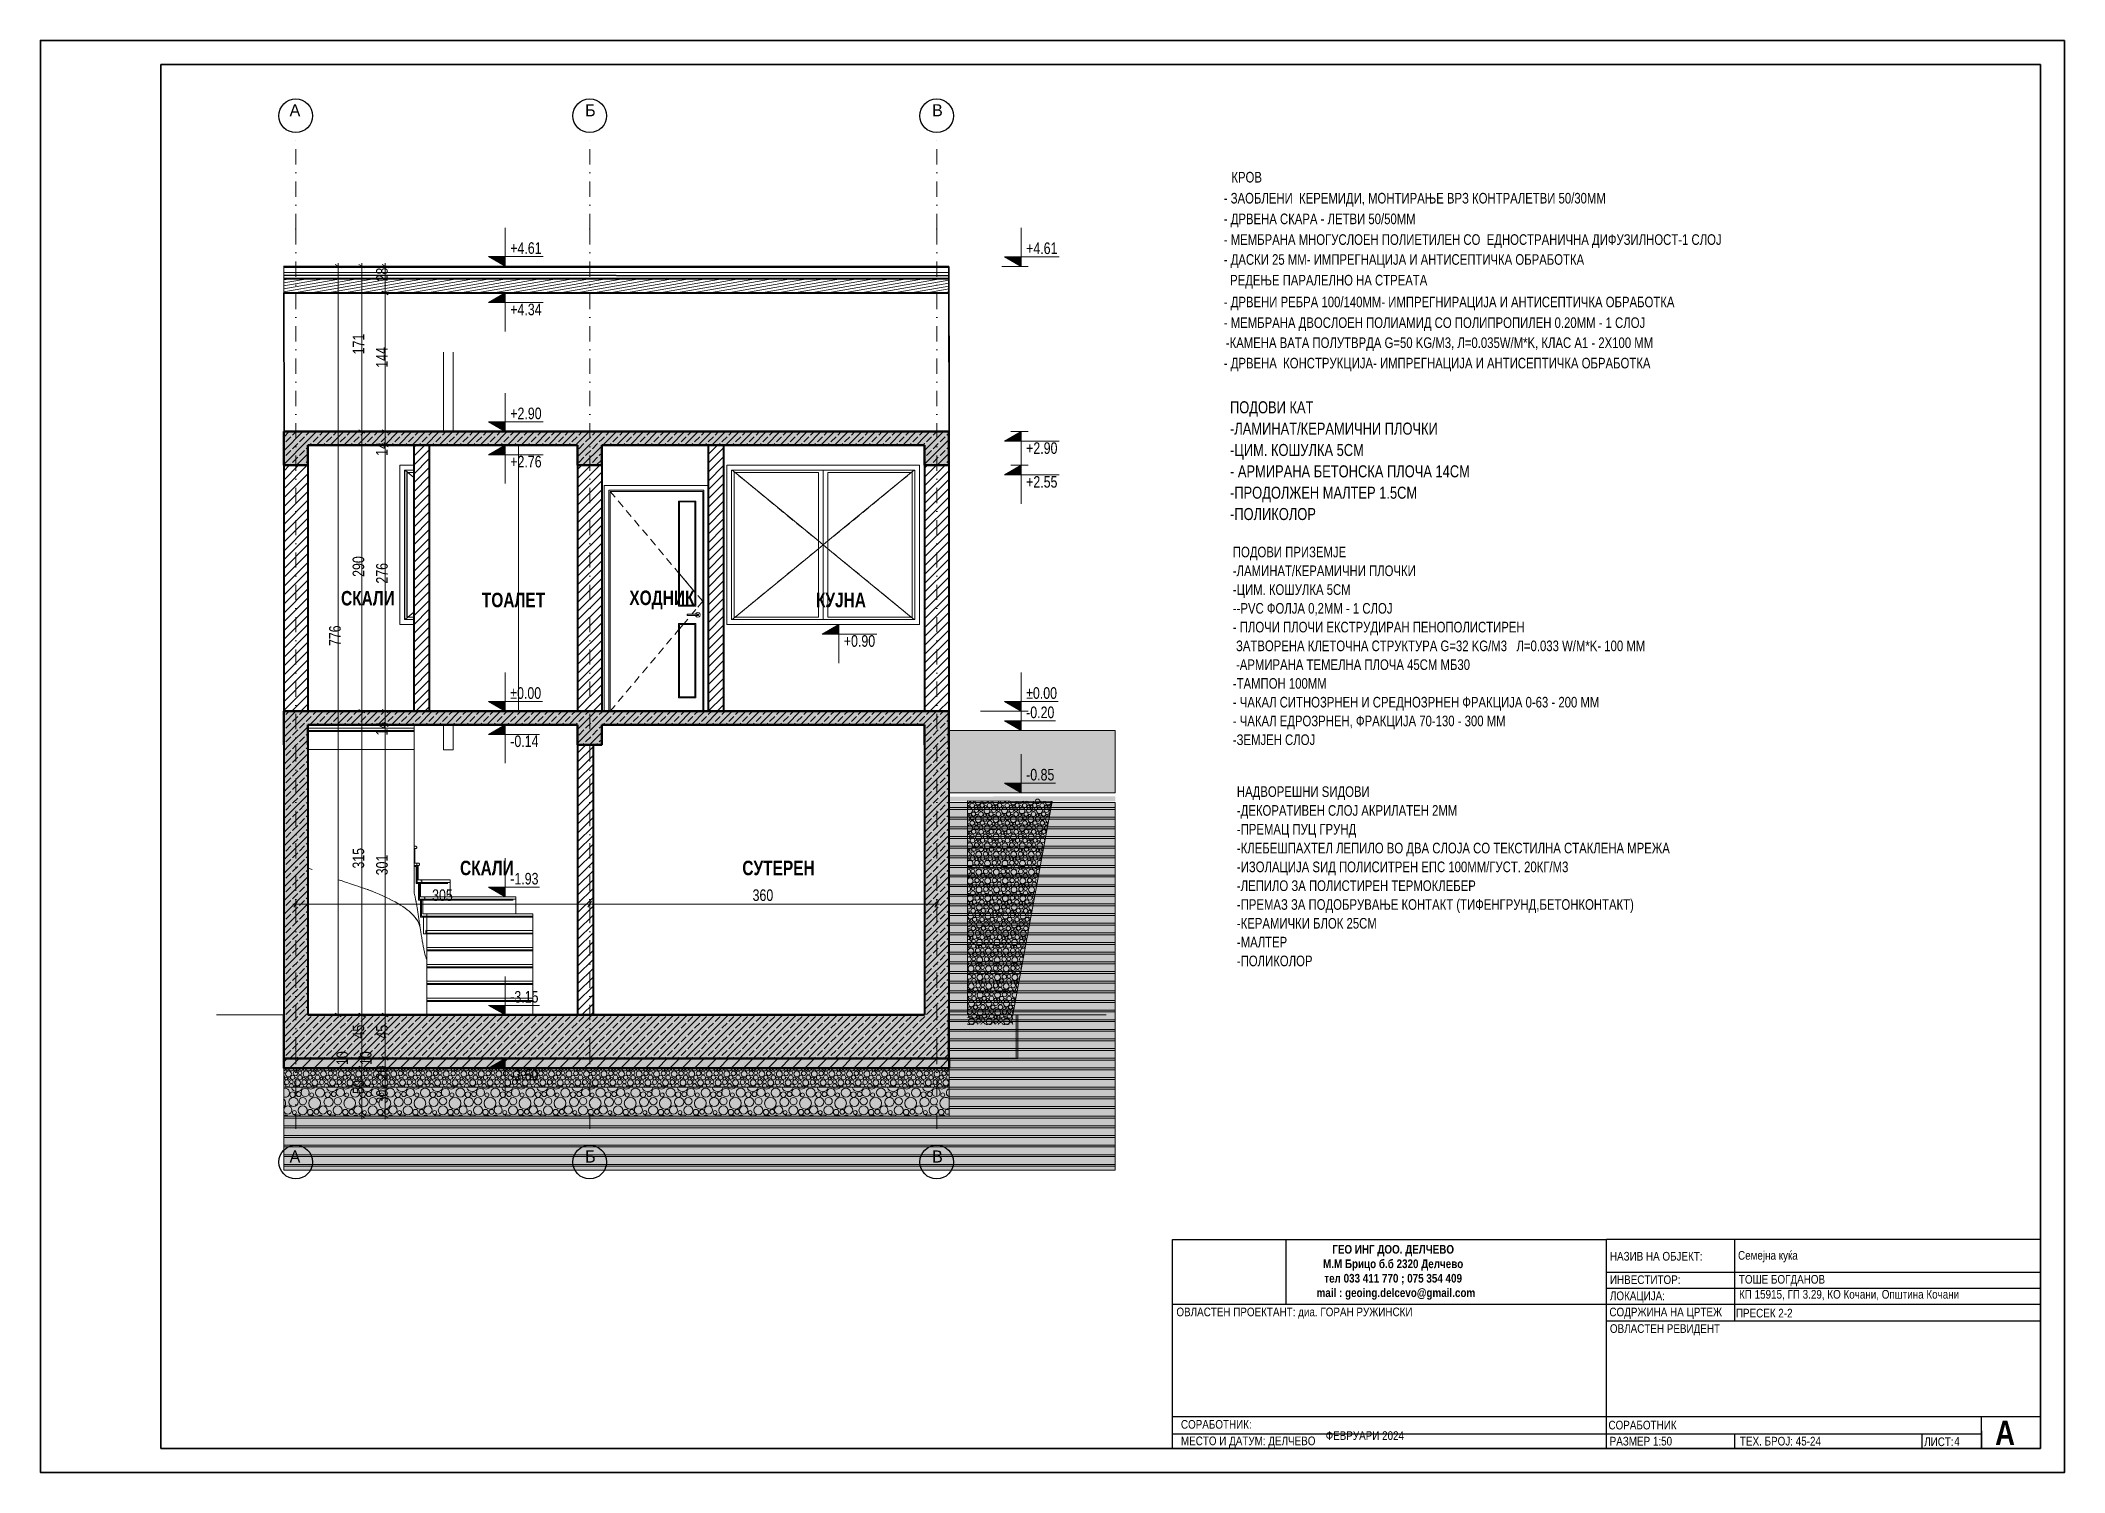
# Model space of a CAD drawing. Extents: x -1929 to 256751, y -18317 to 36108.
# Drawn here: x 123077 to 144077, y 2225 to 17075 of the extents above; entities that cross this region are included whole.
import ezdxf

# ---------------------------------------------------------------- set-up
doc = ezdxf.new("R2010")
doc.units = 0
doc.header["$LTSCALE"] = 5
doc.header["$MEASUREMENT"] = 0
doc.linetypes.add('- Осеви линии', pattern=[670.277762, 317.5, -176.388889, 0, -176.388874])
for name, color, linetype, lineweight in [('1', 8, 'Continuous', 13), ('101', 253, 'Continuous', 15), ('102', 254, 'Continuous', 15), ('164', 255, 'Continuous', 15), ('18', 9, 'Continuous', 15), ('21', 7, 'Continuous', 50), ('27', 7, 'Continuous', 40), ('29', 7, 'Continuous', 50), ('41', 7, 'Continuous', 35), ('43', 8, 'Continuous', 30), ('46', 9, 'Continuous', 35), ('7', 7, 'Continuous', 25), ('85', 252, 'Continuous', 20)]:
    doc.layers.add(name, color=color, linetype=linetype, lineweight=lineweight)
for name, color, linetype, lineweight, true_color in [('104', 7, 'Continuous', 15, 0x3e3e3e), ('161', 7, 'Continuous', 15, 0x6a6a6a), ('162', 7, 'Continuous', 15, 0xaaaaaa), ('168', 7, 'Continuous', 15, 0x5e5e5e), ('170', 7, 'Continuous', 15, 0x9f9f00), ('172', 7, 'Continuous', 15, 0xbf8080), ('174', 7, 'Continuous', 15, 0xc09f81), ('19', 7, 'Continuous', 0, 0xe4e4e4), ('3', 7, 'Continuous', 18, 0x7c7c7c), ('4', 7, 'Continuous', 20, 0x3e3e3e), ('61', 7, 'Continuous', 20, 0x6a6a6a), ('65', 7, 'Continuous', 20, 0x4e4e4e), ('84', 7, 'Continuous', 20, 0x3e3e3e), ('87', 7, 'Continuous', 20, 0x6a6a6a), ('88', 7, 'Continuous', 20, 0x5e5e5e), ('89', 7, 'Continuous', 20, 0x111111), ('91', 7, 'Continuous', 13, 0x3b3b3b)]:
    doc.layers.add(name, color=color, linetype=linetype, lineweight=lineweight, true_color=true_color)
doc.layers.add('4 _ - Фрагмент - Разрез.2D Elements', color=7, linetype='Continuous')
doc.styles.add('GENERATED_STYLE_4', font='arial.ttf')
doc.styles.add('GENERATED_STYLE_5', font='arialbd.ttf')
doc.styles.add('GENERATED_STYLE_6', font='Cambria Math.ttf')
doc.styles.add('GENERATED_STYLE_7', font='GOTHICBI.TTF')
pattern_1 = [(45, (127708.095, 10119.75), (-45.96196, 45.96196), [])]
pattern_2 = [(45, (127708.1, 10119.75), (-70.7107, 70.7107), []), (45, (127672.74, 10155.11), (-70.7107, 70.7107), [75, -25])]

msp = doc.modelspace()

# ---------------------------------------------------------------- texts
at = {"layer": '1', "linetype": 'Continuous', "lineweight": 13, "style": 'GENERATED_STYLE_6'}
for s, insert, char_height, attachment_point in [('\\A1;{\\pql;\\pt0;\\fCentury Gothic|b0|i0|c0|p34;А}', (125661.9, 16414.9), 125, 1), ('\\A1;{\\pql;\\pt0;\\fCentury Gothic|b0|i0|c0|p34;А}', (125661.9, 16414.9), 125, 1), ('\\A1;{\\pql;\\pt0;\\fCentury Gothic|b0|i0|c0|p34;А}', (125661.9, 16414.9), 125, 1), ('\\A1;{\\pql;\\pt0;\\fCentury Gothic|b0|i0|c0|p34;Б}', (128727.8, 16414.9), 125, 1), ('\\A1;{\\pql;\\pt0;\\fCentury Gothic|b0|i0|c0|p34;Б}', (128727.8, 16414.9), 125, 1), ('\\A1;{\\pql;\\pt0;\\fCentury Gothic|b0|i0|c0|p34;Б}', (128727.8, 16414.9), 125, 1), ('\\A1;{\\pql;\\pt0;\\fCentury Gothic|b0|i0|c0|p34;В}', (132327.8, 16414.9), 125, 1), ('\\A1;{\\pql;\\pt0;\\fCentury Gothic|b0|i0|c0|p34;В}', (132327.8, 16414.9), 125, 1), ('\\A1;{\\pql;\\pt0;\\fCentury Gothic|b0|i0|c0|p34;В}', (132327.8, 16414.9), 125, 1), ('\\A1;{\\W0.800000x;\\pql;\\fCentury Gothic|b0|i0|c0|p34;+4.61}', (127951.8, 14861.3), 120, 7), ('\\A1;{\\W0.800000x;\\pql;\\fCentury Gothic|b0|i0|c0|p34;+4.61}', (133304, 14859.2), 120, 7), ('\\A1;{\\W0.800000x;\\pql;\\fCentury Gothic|b0|i0|c0|p34;+4.34}', (127951.8, 14224.6), 120, 7), ('\\A1;{\\W0.800000x;\\pql;\\fCentury Gothic|b0|i0|c0|p34;+2.90}', (127951.8, 13146.7), 120, 7), ('\\A1;{\\W0.800000x;\\pql;\\fCentury Gothic|b0|i0|c0|p34;+2.90}', (133304, 12786.7), 120, 7), ('\\A1;{\\W0.800000x;\\pql;\\fCentury Gothic|b0|i0|c0|p34;+2.76}', (127951.8, 12646.7), 120, 7), ('\\A1;{\\W0.800000x;\\pql;\\fCentury Gothic|b0|i0|c0|p34;+2.55}', (133304, 12436.7), 120, 7), ('\\A1;{\\W0.800000x;\\pql;\\fCentury Gothic|b0|i0|c0|p34;+0.90}', (131412.4, 10786.7), 120, 7), ('\\A1;{\\W0.800000x;\\pql;\\fCentury Gothic|b0|i0|c0|p34;±0.00}', (127951.8, 10246.7), 120, 7), ('\\A1;{\\W0.800000x;\\pql;\\fCentury Gothic|b0|i0|c0|p34;±0.00}', (133304, 10246.7), 120, 7), ('\\A1;{\\W0.800000x;\\pql;\\fCentury Gothic|b0|i0|c0|p34;-0.20}', (133304, 10046.7), 120, 7), ('\\A1;{\\W0.800000x;\\pql;\\fCentury Gothic|b0|i0|c0|p34;-0.14}', (127951.8, 9746.7), 120, 7), ('\\A1;{\\W0.800000x;\\pql;\\fCentury Gothic|b0|i0|c0|p34;-0.85}', (133304, 9400.1), 120, 7), ('\\A1;{\\W0.800000x;\\pql;\\fCentury Gothic|b0|i0|c0|p34;-1.93}', (127951.8, 8321.7), 120, 7), ('\\A1;{\\W0.800000x;\\pql;\\fCentury Gothic|b0|i0|c0|p34;305}', (127140.9, 8150.7), 120, 7), ('\\A1;{\\W0.800000x;\\pql;\\fCentury Gothic|b0|i0|c0|p34;360}', (130465.9, 8150.7), 120, 7), ('\\A1;{\\W0.800000x;\\pql;\\fCentury Gothic|b0|i0|c0|p34;-3.15}', (127951.8, 7096.7), 120, 7), ('\\A1;{\\W0.800000x;\\pql;\\fCentury Gothic|b0|i0|c0|p34;-3.60}', (127951.8, 6286.7), 120, 7), ('\\A1;{\\pql;\\pt0;\\fCentury Gothic|b0|i0|c0|p34;А}', (125661.9, 5564.9), 125, 1), ('\\A1;{\\pql;\\pt0;\\fCentury Gothic|b0|i0|c0|p34;А}', (125661.9, 5564.9), 125, 1), ('\\A1;{\\pql;\\pt0;\\fCentury Gothic|b0|i0|c0|p34;А}', (125661.9, 5564.9), 125, 1), ('\\A1;{\\pql;\\pt0;\\fCentury Gothic|b0|i0|c0|p34;Б}', (128727.8, 5564.9), 125, 1), ('\\A1;{\\pql;\\pt0;\\fCentury Gothic|b0|i0|c0|p34;Б}', (128727.8, 5564.9), 125, 1), ('\\A1;{\\pql;\\pt0;\\fCentury Gothic|b0|i0|c0|p34;Б}', (128727.8, 5564.9), 125, 1), ('\\A1;{\\pql;\\pt0;\\fCentury Gothic|b0|i0|c0|p34;В}', (132327.8, 5564.9), 125, 1), ('\\A1;{\\pql;\\pt0;\\fCentury Gothic|b0|i0|c0|p34;В}', (132327.8, 5564.9), 125, 1), ('\\A1;{\\pql;\\pt0;\\fCentury Gothic|b0|i0|c0|p34;В}', (132327.8, 5564.9), 125, 1)]:
    msp.add_mtext(s, dxfattribs=dict(at, insert=insert, char_height=char_height, attachment_point=attachment_point))
at = {"layer": '1', "linetype": 'Continuous', "lineweight": 13, "char_height": 120, "attachment_point": 7, "rotation": 90, "style": 'GENERATED_STYLE_6'}
for s, insert in [('\\A1;{\\W0.800000x;\\pql;\\fCentury Gothic|b0|i0|c0|p34;28}', (126681.8, 14576.9)), ('\\A1;{\\W0.800000x;\\pql;\\fCentury Gothic|b0|i0|c0|p34;171}', (126437.6, 13820.5)), ('\\A1;{\\W0.800000x;\\pql;\\fCentury Gothic|b0|i0|c0|p34;144}', (126678.7, 13682.1)), ('\\A1;{\\W0.800000x;\\pql;\\fCentury Gothic|b0|i0|c0|p34;14}', (126678.7, 12767.6)), ('\\A1;{\\W0.800000x;\\pql;\\fCentury Gothic|b0|i0|c0|p34;290}', (126437.6, 11513.2)), ('\\A1;{\\W0.800000x;\\pql;\\fCentury Gothic|b0|i0|c0|p34;276}', (126681.8, 11443.2)), ('\\A1;{\\W0.800000x;\\pql;\\fCentury Gothic|b0|i0|c0|p34;776}', (126193.7, 10795.5)), ('\\A1;{\\W0.800000x;\\pql;\\fCentury Gothic|b0|i0|c0|p34;14}', (126678.7, 9867.6)), ('\\A1;{\\W0.800000x;\\pql;\\fCentury Gothic|b0|i0|c0|p34;315}', (126437.6, 8488.1)), ('\\A1;{\\W0.800000x;\\pql;\\fCentury Gothic|b0|i0|c0|p34;301}', (126681.8, 8418.1)), ('\\A1;{\\W0.800000x;\\pql;\\fCentury Gothic|b0|i0|c0|p34;45}', (126437.6, 6725.6)), ('\\A1;{\\W0.800000x;\\pql;\\fCentury Gothic|b0|i0|c0|p34;45}', (126681.8, 6725.6)), ('\\A1;{\\W0.800000x;\\pql;\\fCentury Gothic|b0|i0|c0|p34;10}', (126269.6, 6450.6)), ('\\A1;{\\W0.800000x;\\pql;\\fCentury Gothic|b0|i0|c0|p34;10}', (126513.8, 6450.6)), ('\\A1;{\\W0.800000x;\\pql;\\fCentury Gothic|b0|i0|c0|p34;20}', (126681.8, 6300.6)), ('\\A1;{\\W0.800000x;\\pql;\\fCentury Gothic|b0|i0|c0|p34;50}', (126437.6, 6150.6)), ('\\A1;{\\W0.800000x;\\pql;\\fCentury Gothic|b0|i0|c0|p34;30}', (126681.8, 6050.6))]:
    msp.add_mtext(s, dxfattribs=dict(at, insert=insert))
at = {"layer": '4 _ - Фрагмент - Разрез.2D Elements', "linetype": 'Continuous', "lineweight": 35, "char_height": 90}
for s, insert, attachment_point, style in [('\\A1;\\pxqc;{\\fCentury Gothic|b1|i0|c204|p34;\\W0.85;ГЕО ИНГ ДОО. ДЕЛЧЕВО\\PМ.М Брицо б.б 2320 Делчево \\Pтел 033 411 770 ; 075 354 409 \\P  mail : geoing.delcevo@gmail.com}', (137111.8, 4300.9), 5, 'GENERATED_STYLE_5'), ('\\A1;{\\W0.850000x;\\pql;\\fCentury Gothic|b0|i0|c204|p34;КП 15915, ГП 3.29, КО Кочани, Општина Кочани\\P\\pql;\\fCentury Gothic|b0|i0|c204|p34;}', (140700.5, 4064.8), 4, 'GENERATED_STYLE_4'), ('\\A1;{\\W0.850000x;\\pql;\\fCentury Gothic|b0|i0|c204|p34;ОВЛАСТЕН РЕВИДЕНТ\\P\\pqc;\\fCentury Gothic|b0|i0|c204|p34;}', (139360.8, 3705), 4, 'GENERATED_STYLE_4')]:
    msp.add_mtext(s, dxfattribs=dict(at, insert=insert, attachment_point=attachment_point, style=style))
at = {"layer": '41', "color": 7, "linetype": 'Continuous', "lineweight": 35, "char_height": 90, "attachment_point": 4, "style": 'GENERATED_STYLE_4'}
for s, insert in [('\\A1;{\\W0.850000x;\\pql;\\fCentury Gothic|b0|i0|c204|p34;НАЗИВ НА ОБЈЕКТ:}', (139360.8, 4467.2)), ('\\A1;{\\W0.850000x;\\pql;\\fCentury Gothic|b0|i0|c204|p34;Семејна куќа}', (140690.1, 4463.4)), ('\\A1;{\\W0.850000x;\\pql;\\fCentury Gothic|b0|i0|c204|p34;ИНВЕСТИТОР:}', (139360.8, 4224.2)), ('\\A1;{\\W0.850000x;\\pql;\\fCentury Gothic|b0|i0|c204|p34;ТОШЕ БОГДАНОВ}', (140699.3, 4215.5)), ('\\A1;{\\W0.850000x;\\pql;\\fCentury Gothic|b0|i0|c204|p34;ЛОКАЦИЈА:}', (139360.8, 4044.4)), ('\\A1;{\\W0.850000x;\\pql;\\fCentury Gothic|b0|i0|c204|p34;ОВЛАСТЕН ПРОЕКТАНТ: диа. \\fCentury Gothic|b0|i0|c204|p34;ГОРАН РУЖИНСКИ}', (134863, 3877.5)), ('\\A1;{\\W0.850000x;\\pql;\\fCentury Gothic|b0|i0|c204|p34;СОДРЖИНА НА ЦРТЕЖ}', (139355.5, 3876.6)), ('\\A1;{\\W0.850000x;\\pql;\\fCentury Gothic|b0|i0|c204|p34;СОРАБОТНИК:}', (134909.9, 2724)), ('\\A1;{\\W0.850000x;\\pql;\\fCentury Gothic|b0|i0|c204|p34;СОРАБОТНИК}', (139346.1, 2716.4)), ('\\A1;{\\W0.850000x;\\pql;\\fCentury Gothic|b0|i0|c204|p34;МЕСТО И ДАТУМ: ДЕЛЧЕВО}', (134909.9, 2540.3)), ('\\A1;{\\W0.850000x;\\pql;\\fCentury Gothic|b0|i0|c204|p34;ФЕВРУАРИ 2024\\P\\pql;\\fCentury Gothic|b0|i0|c204|p34;}', (136411.4, 2607.6)), ('\\A1;{\\W0.850000x;\\pql;\\fCentury Gothic|b0|i0|c204|p34;РАЗМЕР 1:50}', (139358.5, 2549.7)), ('\\A1;{\\W0.850000x;\\pql;\\fCentury Gothic|b0|i0|c204|p34;ТЕХ. БРОЈ: \\fCentury Gothic|b0|i0|c204|p34;45-24}', (140709.9, 2549.7)), ('\\A1;{\\W0.850000x;\\pql;\\fCentury Gothic|b0|i0|c204|p34;ЛИСТ: }', (142621.7, 2543.5))]:
    msp.add_mtext(s, dxfattribs=dict(at, insert=insert))
at = {"layer": '46', "color": 254, "linetype": 'Continuous', "lineweight": 35, "attachment_point": 4}
for s, insert, char_height, style in [('\\A1;{\\W0.850000x;\\pql;\\fCentury Gothic|b0|i0|c204|p34;ПРЕСЕК \\fCentury Gothic|b0|i0|c204|p34;2-2}', (140667.8, 3877.6), 90, 'GENERATED_STYLE_4'), ('\\A1;{\\W0.850000x;\\pql;\\fCentury Gothic|b1|i0|c204|p34;А}', (143357.9, 2636.5), 250, 'GENERATED_STYLE_5'), ('\\A1;{\\W0.850000x;\\pql;\\fCentury Gothic|b0|i0|c204|p34;4}', (142933.9, 2547.9), 90, 'GENERATED_STYLE_4')]:
    msp.add_mtext(s, dxfattribs=dict(at, insert=insert, char_height=char_height, style=style))
at = {"layer": '7', "color": 7, "linetype": 'Continuous', "lineweight": 25, "attachment_point": 7}
for s, insert, char_height, style in [('\\A1;{\\W0.800000x;\\pql;\\fCentury Gothic|b0|i0|c0|p34;КРОВ}', (135433.4, 15601.2), 110, 'GENERATED_STYLE_6'), ('\\A1;{\\W0.800000x;\\pql;\\fCentury Gothic|b0|i0|c0|p34;- ЗАОБЛЕНИ  КЕРЕМИДИ, МОНТИРАЊЕ \\fCentury Gothic|b0|i0|c0|p34;ВРЗ\\fCentury Gothic|b0|i0|c0|p34; КОНТРАЛЕТВИ 50/30ММ }', (135354.6, 15353.1), 110.0001, 'GENERATED_STYLE_6'), ('\\A1;{\\W0.800000x;\\pql;\\fCentury Gothic|b0|i0|c0|p34;- ДРВЕНА СКАРА \\fCentury Gothic|b0|i0|c0|p34;- \\fCentury Gothic|b0|i0|c0|p34;ЛЕТВИ 50/50ММ }', (135354.6, 15138.6), 110.0001, 'GENERATED_STYLE_6'), ('\\A1;{\\W0.800000x;\\pql;\\fCentury Gothic|b0|i0|c0|p34;- МЕМБРАНА МНОГУСЛОЕН ПОЛИЕТИЛЕН СО  ЕДНОСТРАНИЧНА ДИФУЗИ\\fCentury Gothic|b0|i0|c0|p34;ЛНОСТ\\fCentury Gothic|b0|i0|c0|p34;-1 СЛОЈ}', (135354.6, 14924.1), 110.0001, 'GENERATED_STYLE_6'), ('\\A1;{\\W0.800000x;\\pql;\\fCentury Gothic|b0|i0|c0|p34;- ДАС\\fCentury Gothic|b0|i0|c0|p34;К\\fCentury Gothic|b0|i0|c0|p34;И 25 ММ- ИМПРЕГНАЦИЈА И АНТИСЕПТИЧКА ОБРАБОТКА}', (135354.6, 14717.6), 110.0001, 'GENERATED_STYLE_6'), ('\\A1;{\\W0.800000x;\\pql;\\fCentury Gothic|b0|i0|c0|p34;  РЕДЕ\\fCentury Gothic|b0|i0|c0|p34;Њ\\fCentury Gothic|b0|i0|c0|p34;Е ПАРАЛЕЛНО НА СТРЕАТА }', (135354.6, 14503.1), 110.0001, 'GENERATED_STYLE_6'), ('\\A1;{\\W0.800000x;\\pql;\\fCentury Gothic|b0|i0|c0|p34;- Д\\fCentury Gothic|b0|i0|c0|p34;РВЕНИ\\fCentury Gothic|b0|i0|c0|p34; РЕБРА 100/140ММ- ИМПРЕГНИРА\\fCentury Gothic|b0|i0|c0|p34;ЦИЈА\\fCentury Gothic|b0|i0|c0|p34; И АНТИСЕПТИЧ\\fCentury Gothic|b0|i0|c0|p34;К\\fCentury Gothic|b0|i0|c0|p34;А ОБРАБОТКА}', (135354.6, 14276.8), 110.0001, 'GENERATED_STYLE_6'), ('\\A1;{\\W0.800000x;\\pql;\\fCentury Gothic|b0|i0|c0|p34;- МЕМБРАНА ДВ\\fCentury Gothic|b0|i0|c0|p34;О\\fCentury Gothic|b0|i0|c0|p34;СЛОЕН ПОЛИАМИД С\\fCentury Gothic|b0|i0|c0|p34;О\\fCentury Gothic|b0|i0|c0|p34; ПОЛИПРОПИЛЕН 0.20ММ - 1 \\fCentury Gothic|b0|i0|c0|p34;СЛОЈ}', (135354.6, 14062.3), 110.0001, 'GENERATED_STYLE_6'), ('\\A1;{\\W0.800000x;\\pql;\\fCentury Gothic|b0|i0|c204|p34;-\\fCentury Gothic|b0|i0|c204|p34;КАМЕНА \\fCentury Gothic|b0|i0|c204|p34;ВАТА ПОЛУТ\\fCentury Gothic|b0|i0|c204|p34;ВРДА\\fCentury Gothic|b0|i0|c204|p34; G=50 KG/M3, Л=0.035W/М*K, КЛАС А1 - 2X100 MM}', (135375.9, 13854.4), 110.0001, 'GENERATED_STYLE_4'), ('\\A1;{\\W0.800000x;\\pql;\\fCentury Gothic|b0|i0|c0|p34;- ДРВЕНА  КОНСТРУКЦИЈА- ИМПРЕГНАЦИЈА И АНТИСЕПТИЧ\\fCentury Gothic|b0|i0|c0|p34;К\\fCentury Gothic|b0|i0|c0|p34;А ОБРАБОТКА}', (135354.6, 13643.2), 110.0001, 'GENERATED_STYLE_6'), ('\\A1;{\\W0.800000x;\\pql;\\fCentury Gothic|b1|i0|c0|p34;СКАЛИ}', (126195.7, 11214.7), 150, 'GENERATED_STYLE_7'), ('\\A1;{\\W0.800000x;\\pql;\\fCentury Gothic|b1|i0|c0|p34;ТОАЛЕТ}', (127656.9, 11196.4), 150, 'GENERATED_STYLE_7'), ('\\A1;{\\W0.800000x;\\pql;\\fCentury Gothic|b1|i0|c0|p34;ХОДНИК}', (129187.1, 11177.4), 150, 'GENERATED_STYLE_7'), ('\\A1;{\\W0.800000x;\\pql;\\fCentury Gothic|b1|i0|c0|p34;КУЈНА}', (131123, 11196.4), 150, 'GENERATED_STYLE_7'), ('\\A1;{\\W0.800000x;\\pql;\\fCentury Gothic|b1|i0|c0|p34;СКАЛИ}', (127430.3, 8417.4), 150, 'GENERATED_STYLE_7'), ('\\A1;{\\W0.800000x;\\pql;\\fCentury Gothic|b1|i0|c0|p34;СУТЕРЕН}', (130359.3, 8417.4), 150, 'GENERATED_STYLE_7')]:
    msp.add_mtext(s, dxfattribs=dict(at, insert=insert, char_height=char_height, style=style))
at = {"layer": '7', "color": 7, "linetype": 'Continuous', "lineweight": 25, "attachment_point": 7, "style": 'GENERATED_STYLE_6'}
for s, insert, char_height, line_spacing_factor in [('\\A1;{\\W0.800000x;\\pql;\\fCentury Gothic|b0|i0|c0|p34;ПОДОВИ КАТ\\P\\pql;\\fCentury Gothic|b0|i0|c0|p34;-ЛАМИНАТ/КЕРАМИЧНИ ПЛОЧКИ\\P\\pql;\\fCentury Gothic|b0|i0|c0|p34;-ЦИМ. КОШУЛКА 5СМ\\P\\pql;\\fCentury Gothic|b0|i0|c0|p34;- АРМИРАНА БЕТОНСКА ПЛОЧА 14СМ\\P\\pql;\\fCentury Gothic|b0|i0|c0|p34;-ПРОДОЛЖЕН МАЛТЕР 1.5СМ\\P\\pql;\\fCentury Gothic|b0|i0|c0|p34;-ПОЛИКОЛОР}', (135419, 12100.5), 125, 1.062469), ('\\A1;{\\W0.800000x;\\pql;\\fCentury Gothic|b0|i0|c0|p34;ПОДОВИ ПРИЗЕМЈЕ\\P\\pql;\\fCentury Gothic|b0|i0|c0|p34;-ЛАМИНАТ/КЕРАМИЧНИ ПЛОЧКИ\\P\\pql;\\fCentury Gothic|b0|i0|c0|p34;-ЦИМ. КОШУЛКА 5СМ\\P\\pql;\\fCentury Gothic|b0|i0|c0|p34;--PVC ФОЛJA 0,2ММ - 1 СЛОЈ\\P\\pql;\\fCentury Gothic|b0|i0|c0|p34;- ПЛОЧИ \\fCentury Gothic|b0|i0|c0|p34;\\c2829099;ПЛОЧИ ЕКСТРУДИРАН ПЕНОПОЛИСТИРЕН\\P\\pql;\\fCentury Gothic|b0|i0|c0|p34; ЗАТВОРЕНА КЛЕТOЧНА СТРУКТУРА G=32 KG/М3   Л=0.033 W/M*K- 100 ММ\\P\\pql;\\fCentury Gothic|b0|i0|c0|p34;\\C7; -АРМИРАНА TEМЕЛНА ПЛОЧА 45СМ МБ30\\P\\pql;\\fCentury Gothic|b0|i0|c0|p34;-ТАМПОН 100ММ\\P\\pql;\\fCentury Gothic|b0|i0|c0|p34;\\c2829099;-\\fCentury Gothic|b0|i0|c0|p34;\\C7; ЧАКАЛ СИТНОЗРНЕН И СРЕДНОЗРНЕН ФРАКЦИЈА 0-63 - 200 ММ\\P\\pql;\\fCentury Gothic|b0|i0|c0|p34;- ЧАКАЛ ЕДРОЗРНЕН, ФРАКЦИЈА 70-130 - 300 ММ\\P\\pql;\\fCentury Gothic|b0|i0|c0|p34;-ЗЕМЈЕН СЛОЈ}', (135448.7, 9767.8), 110.0001, 1.061514), ('\\A1;{\\W0.800000x;\\pql;\\fCentury Gothic|b0|i0|c0|p34;НАДВОРЕШНИ ЅИДОВИ\\P\\pql;\\fCentury Gothic|b0|i0|c0|p34;-ДЕКОРАТИ\\fCentury Gothic|b0|i0|c0|p34;В\\fCentury Gothic|b0|i0|c0|p34;ЕН СЛОЈ АКРИЛАТЕН 2ММ\\P\\pql;\\fCentury Gothic|b0|i0|c0|p34;-ПРЕМАЦ ПУЦ ГРУНД\\P\\pql;\\fCentury Gothic|b0|i0|c0|p34;-КЛЕБЕШПАХТЕЛ ЛЕПИЛО ВО ДВА СЛОЈА СО ТЕКСТИЛНА СТАКЛЕНА МРЕЖА\\P\\pql;\\fCentury Gothic|b0|i0|c0|p34;-ИЗОЛАЦИЈА ЅИД ПОЛИСИТРЕН ЕПС 100ММ/ГУСТ. 20КГ/М3\\P\\pql;\\fCentury Gothic|b0|i0|c0|p34;-ЛЕПИЛО ЗА ПОЛИСТИРЕН ТЕРМОКЛЕБЕР\\P\\pql;\\fCentury Gothic|b0|i0|c0|p34;-ПРЕМАЗ ЗА ПОДОБРУВАЊЕ КОНТАКТ (ТИФЕНГРУНД,БЕТОНКОНТАКТ)\\P\\pql;\\fCentury Gothic|b0|i0|c0|p34;-КЕРАМИЧКИ БЛОК 25СМ\\P\\pql;\\fCentury Gothic|b0|i0|c0|p34;-МАЛТЕР\\P\\pql;\\fCentury Gothic|b0|i0|c0|p34;-ПОЛИКОЛОР }', (135490.6, 7473.8), 110.0001, 1.063789)]:
    msp.add_mtext(s, dxfattribs=dict(at, insert=insert, char_height=char_height, line_spacing_factor=line_spacing_factor))

# ---------------------------------------------------------------- blocks, each defined once
blk = doc.blocks.new('*X253')
at = {"layer": '101', "color": 253, "linetype": 'Continuous', "lineweight": 15}
for centre, radius in [((51.11, 80.96), 0.477), ((51.01, 81.74), 0.286), ((51.47, 82.66), 0.612), ((51.16, 83.51), 0.207), ((51.65, 81.77), 0.251), ((52.07, 81.05), 0.384), ((52.32, 81.95), 0.426), ((52.91, 82.78), 0.477), ((52.81, 83.56), 0.286), ((53.31, 80.84), 0.612), ((52.99, 81.69), 0.207), ((53.45, 83.59), 0.251), ((53.86, 81.93), 0.473), ((53.87, 82.87), 0.384), ((54.74, 80.96), 0.477), ((54.65, 81.74), 0.286), ((55.11, 82.66), 0.612), ((54.79, 83.51), 0.207), ((55.28, 81.77), 0.251), ((55.7, 81.05), 0.384), ((55.96, 81.95), 0.426), ((56.54, 82.78), 0.477), ((56.45, 83.56), 0.286), ((56.94, 80.84), 0.612), ((56.63, 81.69), 0.207), ((57.08, 83.59), 0.251), ((57.49, 81.93), 0.473), ((57.5, 82.87), 0.384), ((58.38, 80.96), 0.477), ((58.28, 81.74), 0.286), ((58.74, 82.66), 0.612), ((58.43, 83.51), 0.207), ((58.92, 81.77), 0.251), ((59.34, 81.05), 0.384), ((59.6, 81.95), 0.426), ((60.18, 82.78), 0.477), ((60.08, 83.56), 0.286), ((60.58, 80.84), 0.612), ((60.27, 81.69), 0.207), ((60.72, 83.59), 0.251), ((61.13, 81.93), 0.473), ((61.14, 82.87), 0.384), ((62.02, 80.96), 0.477), ((61.92, 81.74), 0.286), ((62.38, 82.66), 0.612), ((62.07, 83.51), 0.207), ((62.56, 81.77), 0.251), ((62.98, 81.05), 0.384), ((63.23, 81.95), 0.426), ((63.82, 82.78), 0.477), ((63.72, 83.56), 0.286), ((64.22, 80.84), 0.612), ((63.91, 81.69), 0.207), ((64.36, 83.59), 0.251), ((64.77, 81.93), 0.473), ((64.78, 82.87), 0.384), ((65.65, 80.96), 0.477), ((65.56, 81.74), 0.286), ((66.02, 82.66), 0.612), ((65.71, 83.51), 0.207), ((66.2, 81.77), 0.251), ((66.61, 81.05), 0.384), ((66.87, 81.95), 0.426), ((67.45, 82.78), 0.477), ((67.36, 83.56), 0.286), ((67.86, 80.84), 0.612), ((67.54, 81.69), 0.207), ((68, 83.59), 0.251), ((68.4, 81.93), 0.473), ((68.41, 82.87), 0.384), ((69.29, 80.96), 0.477), ((69.19, 81.74), 0.286), ((69.66, 82.66), 0.612), ((69.34, 83.51), 0.207), ((69.83, 81.77), 0.251), ((70.25, 81.05), 0.384), ((70.51, 81.95), 0.426), ((71.09, 82.78), 0.477), ((70.99, 83.56), 0.286), ((71.49, 80.84), 0.612), ((71.18, 81.69), 0.207), ((71.63, 83.59), 0.251), ((72.04, 81.93), 0.473), ((72.05, 82.87), 0.384), ((72.93, 80.96), 0.477), ((72.83, 81.74), 0.286), ((73.29, 82.66), 0.612), ((72.98, 83.51), 0.207), ((73.47, 81.77), 0.251), ((73.89, 81.05), 0.384), ((74.14, 81.95), 0.426), ((74.73, 82.78), 0.477), ((74.63, 83.56), 0.286), ((75.13, 80.84), 0.612), ((74.82, 81.69), 0.207), ((75.27, 83.59), 0.251), ((75.68, 81.93), 0.473), ((75.69, 82.87), 0.384), ((76.57, 80.96), 0.477), ((76.47, 81.74), 0.286), ((76.93, 82.66), 0.612), ((76.62, 83.51), 0.207), ((77.11, 81.77), 0.251), ((77.53, 81.05), 0.384), ((77.78, 81.95), 0.426), ((78.37, 82.78), 0.477), ((78.27, 83.56), 0.286), ((78.77, 80.84), 0.612), ((78.45, 81.69), 0.207), ((78.91, 83.59), 0.251), ((79.32, 81.93), 0.473), ((79.33, 82.87), 0.384), ((80.2, 80.96), 0.477), ((80.11, 81.74), 0.286), ((80.57, 82.66), 0.612), ((80.25, 83.51), 0.207), ((80.74, 81.77), 0.251), ((81.16, 81.05), 0.384), ((81.42, 81.95), 0.426), ((82, 82.78), 0.477), ((81.91, 83.56), 0.286), ((82.4, 80.84), 0.612), ((82.09, 81.69), 0.207), ((82.54, 83.59), 0.251), ((82.95, 81.93), 0.473), ((82.96, 82.87), 0.384), ((83.84, 80.96), 0.477), ((83.74, 81.74), 0.286), ((84.2, 82.66), 0.612), ((83.89, 83.51), 0.207), ((84.38, 81.77), 0.251), ((84.8, 81.05), 0.384), ((85.05, 81.95), 0.426), ((85.64, 82.78), 0.477), ((85.54, 83.56), 0.286), ((86.04, 80.84), 0.612), ((85.73, 81.69), 0.207), ((86.18, 83.59), 0.251), ((86.59, 81.93), 0.473), ((86.6, 82.87), 0.384), ((87.48, 80.96), 0.477), ((87.38, 81.74), 0.286), ((87.84, 82.66), 0.612), ((87.53, 83.51), 0.207), ((88.02, 81.77), 0.251), ((88.44, 81.05), 0.384), ((88.69, 81.95), 0.426), ((89.28, 82.78), 0.477), ((89.18, 83.56), 0.286), ((89.68, 80.84), 0.612), ((89.37, 81.69), 0.207), ((89.82, 83.59), 0.251), ((90.23, 81.93), 0.473), ((90.24, 82.87), 0.384), ((91.11, 80.96), 0.477), ((91.02, 81.74), 0.286), ((91.48, 82.66), 0.612), ((91.17, 83.51), 0.207), ((91.66, 81.77), 0.251), ((92.07, 81.05), 0.384), ((92.33, 81.95), 0.426), ((92.91, 82.78), 0.477), ((92.82, 83.56), 0.286), ((93.32, 80.84), 0.612), ((93, 81.69), 0.207), ((93.46, 83.59), 0.251), ((93.86, 81.93), 0.473), ((93.87, 82.87), 0.384), ((94.75, 80.96), 0.477), ((94.65, 81.74), 0.286), ((95.12, 82.66), 0.612), ((94.8, 83.51), 0.207), ((95.29, 81.77), 0.251), ((95.71, 81.05), 0.384), ((95.97, 81.95), 0.426), ((96.55, 82.78), 0.477), ((96.45, 83.56), 0.286), ((96.95, 80.84), 0.612), ((96.64, 81.69), 0.207), ((97.09, 83.59), 0.251), ((97.5, 81.93), 0.473), ((97.51, 82.87), 0.384), ((98.39, 80.96), 0.477), ((98.29, 81.74), 0.286), ((98.75, 82.66), 0.612), ((98.44, 83.51), 0.207), ((98.93, 81.77), 0.251), ((99.35, 81.05), 0.384), ((99.6, 81.95), 0.426), ((100.19, 82.78), 0.477), ((100.09, 83.56), 0.286), ((100.59, 80.84), 0.612), ((100.28, 81.69), 0.207), ((100.73, 83.59), 0.251), ((101.14, 81.93), 0.473), ((101.15, 82.87), 0.384), ((102.02, 80.96), 0.477), ((101.93, 81.74), 0.286), ((102.39, 82.66), 0.612), ((102.08, 83.51), 0.207), ((102.57, 81.77), 0.251), ((102.99, 81.05), 0.384), ((103.24, 81.95), 0.426), ((103.82, 82.78), 0.477), ((103.73, 83.56), 0.286), ((104.23, 80.84), 0.612), ((103.91, 81.69), 0.207), ((104.37, 83.59), 0.251), ((104.78, 81.93), 0.473), ((104.79, 82.87), 0.384), ((105.66, 80.96), 0.477), ((105.57, 81.74), 0.286), ((106.03, 82.66), 0.612), ((105.71, 83.51), 0.207), ((106.2, 81.77), 0.251), ((106.62, 81.05), 0.384), ((106.88, 81.95), 0.426), ((107.46, 82.78), 0.477), ((107.37, 83.56), 0.286), ((107.86, 80.84), 0.612), ((107.55, 81.69), 0.207), ((108, 83.59), 0.251), ((108.41, 81.93), 0.473), ((108.42, 82.87), 0.384), ((109.3, 80.96), 0.477), ((109.2, 81.74), 0.286), ((109.66, 82.66), 0.612), ((109.35, 83.51), 0.207), ((109.84, 81.77), 0.251), ((110.26, 81.05), 0.384), ((110.51, 81.95), 0.426), ((111.1, 82.78), 0.477), ((111, 83.56), 0.286), ((111.5, 80.84), 0.612), ((111.19, 81.69), 0.207), ((111.64, 83.59), 0.251), ((112.05, 81.93), 0.473), ((112.06, 82.87), 0.384), ((112.94, 80.96), 0.477), ((112.84, 81.74), 0.286), ((113.3, 82.66), 0.612), ((112.99, 83.51), 0.207), ((113.48, 81.77), 0.251), ((113.9, 81.05), 0.384), ((114.15, 81.95), 0.426), ((114.74, 82.78), 0.477), ((114.64, 83.56), 0.286), ((115.14, 80.84), 0.612), ((114.83, 81.69), 0.207), ((115.28, 83.59), 0.251), ((115.69, 81.93), 0.473), ((115.7, 82.87), 0.384), ((116.57, 80.96), 0.477), ((116.48, 81.74), 0.286), ((116.94, 82.66), 0.612), ((116.63, 83.51), 0.207), ((117.11, 81.77), 0.251), ((117.53, 81.05), 0.384), ((117.79, 81.95), 0.426), ((118.37, 82.78), 0.477), ((118.28, 83.56), 0.286), ((118.77, 80.84), 0.612), ((118.46, 81.69), 0.207), ((118.91, 83.59), 0.251), ((119.32, 81.93), 0.473), ((119.33, 82.87), 0.384), ((120.21, 80.96), 0.477), ((120.11, 81.74), 0.286), ((120.57, 82.66), 0.612), ((120.26, 83.51), 0.207), ((120.75, 81.77), 0.251), ((121.17, 81.05), 0.384), ((121.43, 81.95), 0.426), ((122.01, 82.78), 0.477), ((121.91, 83.56), 0.286), ((122.41, 80.84), 0.612), ((122.1, 81.69), 0.207), ((122.55, 83.59), 0.251), ((122.96, 81.93), 0.473), ((122.97, 82.87), 0.384), ((123.85, 80.96), 0.477), ((123.75, 81.74), 0.286), ((124.21, 82.66), 0.612), ((123.9, 83.51), 0.207), ((124.39, 81.77), 0.251), ((124.81, 81.05), 0.384), ((125.06, 81.95), 0.426), ((125.65, 82.78), 0.477), ((125.55, 83.56), 0.286), ((126.05, 80.84), 0.612), ((125.74, 81.69), 0.207), ((126.19, 83.59), 0.251), ((126.6, 81.93), 0.473), ((126.61, 82.87), 0.384), ((127.48, 80.96), 0.477), ((127.39, 81.74), 0.286), ((127.85, 82.66), 0.612), ((127.54, 83.51), 0.207), ((128.03, 81.77), 0.251), ((128.44, 81.05), 0.384), ((128.7, 81.95), 0.426), ((129.28, 82.78), 0.477), ((129.19, 83.56), 0.286), ((129.69, 80.84), 0.612), ((129.37, 81.69), 0.207), ((129.83, 83.59), 0.251), ((130.23, 81.93), 0.473), ((130.24, 82.87), 0.384), ((131.12, 80.96), 0.477), ((131.02, 81.74), 0.286), ((131.49, 82.66), 0.612), ((131.17, 83.51), 0.207), ((131.66, 81.77), 0.251), ((132.08, 81.05), 0.384), ((132.34, 81.95), 0.426), ((132.92, 82.78), 0.477), ((132.82, 83.56), 0.286), ((133.32, 80.84), 0.612), ((133.01, 81.69), 0.207), ((133.46, 83.59), 0.251), ((133.87, 81.93), 0.473), ((133.88, 82.87), 0.384), ((134.76, 80.96), 0.477), ((134.66, 81.74), 0.286), ((135.12, 82.66), 0.612), ((134.81, 83.51), 0.207), ((135.3, 81.77), 0.251), ((135.72, 81.05), 0.384), ((135.97, 81.95), 0.426), ((136.56, 82.78), 0.477), ((136.46, 83.56), 0.286), ((136.96, 80.84), 0.612), ((136.65, 81.69), 0.207), ((137.1, 83.59), 0.251), ((137.51, 81.93), 0.473), ((137.52, 82.87), 0.384), ((138.4, 80.96), 0.477), ((138.3, 81.74), 0.286), ((138.76, 82.66), 0.612), ((138.45, 83.51), 0.207), ((138.94, 81.77), 0.251), ((139.36, 81.05), 0.384), ((139.61, 81.95), 0.426), ((140.2, 82.78), 0.477), ((140.1, 83.56), 0.286), ((140.6, 80.84), 0.612), ((140.28, 81.69), 0.207), ((140.74, 83.59), 0.251), ((141.15, 81.93), 0.473), ((141.16, 82.87), 0.384), ((142.03, 80.96), 0.477), ((141.94, 81.74), 0.286), ((142.4, 82.66), 0.612), ((142.08, 83.51), 0.207), ((142.57, 81.77), 0.251), ((142.99, 81.05), 0.384), ((143.25, 81.95), 0.426), ((143.83, 82.78), 0.477), ((143.74, 83.56), 0.286), ((144.23, 80.84), 0.612), ((143.92, 81.69), 0.207), ((144.37, 83.59), 0.251), ((144.78, 81.93), 0.473), ((144.79, 82.87), 0.384), ((145.67, 80.96), 0.477), ((145.57, 81.74), 0.286), ((146.03, 82.66), 0.612), ((145.72, 83.51), 0.207), ((146.21, 81.77), 0.251), ((146.63, 81.05), 0.384), ((146.89, 81.95), 0.426), ((147.47, 82.78), 0.477), ((147.37, 83.56), 0.286), ((147.87, 80.84), 0.612), ((147.56, 81.69), 0.207), ((148.01, 83.59), 0.251), ((148.42, 81.93), 0.473), ((148.43, 82.87), 0.384), ((149.31, 80.96), 0.477), ((149.21, 81.74), 0.286), ((149.67, 82.66), 0.612), ((149.36, 83.51), 0.207), ((149.85, 81.77), 0.251), ((150.27, 81.05), 0.384), ((150.52, 81.95), 0.426), ((151.11, 82.78), 0.477), ((151.01, 83.56), 0.286), ((151.51, 80.84), 0.612), ((151.2, 81.69), 0.207), ((151.65, 83.59), 0.251), ((152.06, 81.93), 0.473), ((152.07, 82.87), 0.384), ((152.94, 80.96), 0.477), ((152.85, 81.74), 0.286), ((153.31, 82.66), 0.612), ((153, 83.51), 0.207), ((153.49, 81.77), 0.251), ((153.9, 81.05), 0.384), ((154.16, 81.95), 0.426), ((154.74, 82.78), 0.477), ((154.65, 83.56), 0.286), ((155.15, 80.84), 0.612), ((154.83, 81.69), 0.207), ((155.29, 83.59), 0.251), ((155.69, 81.93), 0.473), ((155.7, 82.87), 0.384), ((156.58, 80.96), 0.477), ((156.48, 81.74), 0.286), ((156.95, 82.66), 0.612), ((156.63, 83.51), 0.207), ((157.12, 81.77), 0.251), ((157.54, 81.05), 0.384), ((157.8, 81.95), 0.426), ((158.38, 82.78), 0.477), ((158.28, 83.56), 0.286), ((158.78, 80.84), 0.612), ((158.47, 81.69), 0.207), ((158.92, 83.59), 0.251), ((159.33, 81.93), 0.473), ((159.34, 82.87), 0.384), ((160.22, 80.96), 0.477), ((160.12, 81.74), 0.286), ((160.58, 82.66), 0.612), ((160.27, 83.51), 0.207), ((160.76, 81.77), 0.251), ((161.18, 81.05), 0.384), ((161.43, 81.95), 0.426), ((162.02, 82.78), 0.477), ((161.92, 83.56), 0.286), ((162.42, 80.84), 0.612), ((162.11, 81.69), 0.207), ((162.56, 83.59), 0.251), ((162.97, 81.93), 0.473), ((162.98, 82.87), 0.384), ((163.86, 80.96), 0.477), ((163.76, 81.74), 0.286), ((164.22, 82.66), 0.612), ((163.91, 83.51), 0.207), ((164.4, 81.77), 0.251), ((164.82, 81.05), 0.384), ((165.07, 81.95), 0.426), ((165.66, 82.78), 0.477), ((165.56, 83.56), 0.286), ((166.06, 80.84), 0.612), ((165.74, 81.69), 0.207), ((166.2, 83.59), 0.251), ((166.61, 81.93), 0.473), ((166.62, 82.87), 0.384), ((167.49, 80.96), 0.477), ((167.4, 81.74), 0.286), ((167.86, 82.66), 0.612), ((167.54, 83.51), 0.207), ((168.03, 81.77), 0.251), ((168.45, 81.05), 0.384), ((168.71, 81.95), 0.426), ((169.29, 82.78), 0.477), ((169.2, 83.56), 0.286), ((169.69, 80.84), 0.612), ((169.38, 81.69), 0.207), ((169.83, 83.59), 0.251), ((170.24, 81.93), 0.473), ((170.25, 82.87), 0.384), ((171.13, 80.96), 0.477), ((171.03, 81.74), 0.286), ((171.49, 82.66), 0.612), ((171.18, 83.51), 0.207), ((171.67, 81.77), 0.251), ((172.09, 81.05), 0.384), ((172.34, 81.95), 0.426), ((172.93, 82.78), 0.477), ((172.83, 83.56), 0.286), ((173.33, 80.84), 0.612), ((173.02, 81.69), 0.207), ((173.47, 83.59), 0.251), ((173.88, 81.93), 0.473), ((173.89, 82.87), 0.384), ((174.77, 80.96), 0.477), ((174.67, 81.74), 0.286), ((175.13, 82.66), 0.612), ((174.82, 83.51), 0.207), ((175.31, 81.77), 0.251), ((175.73, 81.05), 0.384), ((175.98, 81.95), 0.426), ((176.57, 82.78), 0.477), ((176.47, 83.56), 0.286), ((176.97, 80.84), 0.612), ((176.66, 81.69), 0.207), ((177.11, 83.59), 0.251), ((177.52, 81.93), 0.473), ((177.53, 82.87), 0.384), ((178.4, 80.96), 0.477), ((178.31, 81.74), 0.286), ((178.77, 82.66), 0.612), ((178.46, 83.51), 0.207), ((178.95, 81.77), 0.251), ((179.36, 81.05), 0.384), ((179.62, 81.95), 0.426), ((180.2, 82.78), 0.477), ((180.11, 83.56), 0.286), ((180.6, 80.84), 0.612), ((180.29, 81.69), 0.207), ((180.75, 83.59), 0.251), ((181.15, 81.93), 0.473), ((181.16, 82.87), 0.384), ((182.04, 80.96), 0.477), ((181.94, 81.74), 0.286), ((182.4, 82.66), 0.612), ((182.09, 83.51), 0.207), ((182.58, 81.77), 0.251), ((183, 81.05), 0.384), ((183.26, 81.95), 0.426), ((183.84, 82.78), 0.477), ((183.74, 83.56), 0.286), ((184.24, 80.84), 0.612), ((183.93, 81.69), 0.207), ((184.38, 83.59), 0.251), ((184.79, 81.93), 0.473), ((184.8, 82.87), 0.384), ((185.68, 80.96), 0.477), ((185.58, 81.74), 0.286), ((186.04, 82.66), 0.612), ((185.73, 83.51), 0.207), ((186.22, 81.77), 0.251), ((186.64, 81.05), 0.384), ((186.89, 81.95), 0.426), ((187.48, 82.78), 0.477), ((187.38, 83.56), 0.286), ((187.88, 80.84), 0.612), ((187.57, 81.69), 0.207), ((188.02, 83.59), 0.251)]:
    blk.add_circle(centre, radius, dxfattribs=at)
for centre, radius, start, end in [((50.48, 83.77), 0.426, 267.6013, 16.3528), ((50.23, 82.87), 0.384, 308.2073, 51.7927), ((50.22, 81.93), 0.473, 301.5333, 58.4667), ((50.52, 80.13), 0.426, 325.6213, 97.411), ((51.19, 79.87), 0.207, 3.8659, 176.1341), ((52.02, 83.75), 0.473, 162.599, 17.401), ((52.06, 80.11), 0.473, 332.4801, 207.5199), ((52.85, 79.92), 0.286, 354.4772, 185.5228), ((53.27, 84.48), 0.612, 254.3338, 285.6662), ((53.48, 79.95), 0.251, 345.4542, 194.5458), ((54.12, 83.77), 0.426, 163.6472, 16.3528), ((54.16, 80.13), 0.426, 325.6213, 214.3787), ((54.83, 79.87), 0.207, 3.8659, 176.1341), ((55.66, 83.75), 0.473, 162.599, 17.401), ((55.69, 80.11), 0.473, 332.4801, 207.5199), ((56.48, 79.92), 0.286, 354.4772, 185.5228), ((56.91, 84.48), 0.612, 254.3338, 285.6662), ((57.12, 79.95), 0.251, 345.4542, 194.5458), ((57.76, 83.77), 0.426, 163.6472, 16.3528), ((57.8, 80.13), 0.426, 325.6213, 214.3787), ((58.47, 79.87), 0.207, 3.8659, 176.1341), ((59.29, 83.75), 0.473, 162.599, 17.401), ((59.33, 80.11), 0.473, 332.4801, 207.5199), ((60.12, 79.92), 0.286, 354.4772, 185.5228), ((60.54, 84.48), 0.612, 254.3338, 285.6662), ((60.76, 79.95), 0.251, 345.4542, 194.5458), ((61.4, 83.77), 0.426, 163.6472, 16.3528), ((61.43, 80.13), 0.426, 325.6213, 214.3787), ((62.11, 79.87), 0.207, 3.8659, 176.1341), ((62.93, 83.75), 0.473, 162.599, 17.401), ((62.97, 80.11), 0.473, 332.4801, 207.5199), ((63.76, 79.92), 0.286, 354.4772, 185.5228), ((64.18, 84.48), 0.612, 254.3338, 285.6662), ((64.4, 79.95), 0.251, 345.4542, 194.5458), ((65.03, 83.77), 0.426, 163.6472, 16.3528), ((65.07, 80.13), 0.426, 325.6213, 214.3787), ((65.74, 79.87), 0.207, 3.8659, 176.1341), ((66.57, 83.75), 0.473, 162.599, 17.401), ((66.6, 80.11), 0.473, 332.4801, 207.5199), ((67.39, 79.92), 0.286, 354.4772, 185.5228), ((67.82, 84.48), 0.612, 254.3338, 285.6662), ((68.03, 79.95), 0.251, 345.4542, 194.5458), ((68.67, 83.77), 0.426, 163.6472, 16.3528), ((68.71, 80.13), 0.426, 325.6213, 214.3787), ((69.38, 79.87), 0.207, 3.8659, 176.1341), ((70.2, 83.75), 0.473, 162.599, 17.401), ((70.24, 80.11), 0.473, 332.4801, 207.5199), ((71.03, 79.92), 0.286, 354.4772, 185.5228), ((71.46, 84.48), 0.612, 254.3338, 285.6662), ((71.67, 79.95), 0.251, 345.4542, 194.5458), ((72.31, 83.77), 0.426, 163.6472, 16.3528), ((72.34, 80.13), 0.426, 325.6213, 214.3787), ((73.02, 79.87), 0.207, 3.8659, 176.1341), ((73.84, 83.75), 0.473, 162.599, 17.401), ((73.88, 80.11), 0.473, 332.4801, 207.5199), ((74.67, 79.92), 0.286, 354.4772, 185.5228), ((75.09, 84.48), 0.612, 254.3338, 285.6662), ((75.31, 79.95), 0.251, 345.4542, 194.5458), ((75.94, 83.77), 0.426, 163.6472, 16.3528), ((75.98, 80.13), 0.426, 325.6213, 214.3787), ((76.65, 79.87), 0.207, 3.8659, 176.1341), ((77.48, 83.75), 0.473, 162.599, 17.401), ((77.52, 80.11), 0.473, 332.4801, 207.5199), ((78.31, 79.92), 0.286, 354.4772, 185.5228), ((78.73, 84.48), 0.612, 254.3338, 285.6662), ((78.94, 79.95), 0.251, 345.4542, 194.5458), ((79.58, 83.77), 0.426, 163.6472, 16.3528), ((79.62, 80.13), 0.426, 325.6213, 214.3787), ((80.29, 79.87), 0.207, 3.8659, 176.1341), ((81.12, 83.75), 0.473, 162.599, 17.401), ((81.15, 80.11), 0.473, 332.4801, 207.5199), ((81.94, 79.92), 0.286, 354.4772, 185.5228), ((82.37, 84.48), 0.612, 254.3338, 285.6662), ((82.58, 79.95), 0.251, 345.4542, 194.5458), ((83.22, 83.77), 0.426, 163.6472, 16.3528), ((83.25, 80.13), 0.426, 325.6213, 214.3787), ((83.93, 79.87), 0.207, 3.8659, 176.1341), ((84.75, 83.75), 0.473, 162.599, 17.401), ((84.79, 80.11), 0.473, 332.4801, 207.5199), ((85.58, 79.92), 0.286, 354.4772, 185.5228), ((86, 84.48), 0.612, 254.3338, 285.6662), ((86.22, 79.95), 0.251, 345.4542, 194.5458), ((86.85, 83.77), 0.426, 163.6472, 16.3528), ((86.89, 80.13), 0.426, 325.6213, 214.3787), ((87.57, 79.87), 0.207, 3.8659, 176.1341), ((88.39, 83.75), 0.473, 162.599, 17.401), ((88.43, 80.11), 0.473, 332.4801, 207.5199), ((89.22, 79.92), 0.286, 354.4772, 185.5228), ((89.64, 84.48), 0.612, 254.3338, 285.6662), ((89.86, 79.95), 0.251, 345.4542, 194.5458), ((90.49, 83.77), 0.426, 163.6472, 16.3528), ((90.53, 80.13), 0.426, 325.6213, 214.3787), ((91.2, 79.87), 0.207, 3.8659, 176.1341), ((92.03, 83.75), 0.473, 162.599, 17.401), ((92.06, 80.11), 0.473, 332.4801, 207.5199), ((92.85, 79.92), 0.286, 354.4772, 185.5228), ((93.28, 84.48), 0.612, 254.3338, 285.6662), ((93.49, 79.95), 0.251, 345.4542, 194.5458), ((94.13, 83.77), 0.426, 163.6472, 16.3528), ((94.17, 80.13), 0.426, 325.6213, 214.3787), ((94.84, 79.87), 0.207, 3.8659, 176.1341), ((95.66, 83.75), 0.473, 162.599, 17.401), ((95.7, 80.11), 0.473, 332.4801, 207.5199), ((96.49, 79.92), 0.286, 354.4772, 185.5228), ((96.92, 84.48), 0.612, 254.3338, 285.6662), ((97.13, 79.95), 0.251, 345.4542, 194.5458), ((97.77, 83.77), 0.426, 163.6472, 16.3528), ((97.8, 80.13), 0.426, 325.6213, 214.3787), ((98.48, 79.87), 0.207, 3.8659, 176.1341), ((99.3, 83.75), 0.473, 162.599, 17.401), ((99.34, 80.11), 0.473, 332.4801, 207.5199), ((100.13, 79.92), 0.286, 354.4772, 185.5228), ((100.55, 84.48), 0.612, 254.3338, 285.6662), ((100.77, 79.95), 0.251, 345.4542, 194.5458), ((101.4, 83.77), 0.426, 163.6472, 16.3528), ((101.44, 80.13), 0.426, 325.6213, 214.3787), ((102.11, 79.87), 0.207, 3.8659, 176.1341), ((102.94, 83.75), 0.473, 162.599, 17.401), ((102.98, 80.11), 0.473, 332.4801, 207.5199), ((103.77, 79.92), 0.286, 354.4772, 185.5228), ((104.19, 84.48), 0.612, 254.3338, 285.6662), ((104.4, 79.95), 0.251, 345.4542, 194.5458), ((105.04, 83.77), 0.426, 163.6472, 16.3528), ((105.08, 80.13), 0.426, 325.6213, 214.3787), ((105.75, 79.87), 0.207, 3.8659, 176.1341), ((106.58, 83.75), 0.473, 162.599, 17.401), ((106.61, 80.11), 0.473, 332.4801, 207.5199), ((107.4, 79.92), 0.286, 354.4772, 185.5228), ((107.83, 84.48), 0.612, 254.3338, 285.6662), ((108.04, 79.95), 0.251, 345.4542, 194.5458), ((108.68, 83.77), 0.426, 163.6472, 16.3528), ((108.71, 80.13), 0.426, 325.6213, 214.3787), ((109.39, 79.87), 0.207, 3.8659, 176.1341), ((110.21, 83.75), 0.473, 162.599, 17.401), ((110.25, 80.11), 0.473, 332.4801, 207.5199), ((111.04, 79.92), 0.286, 354.4772, 185.5228), ((111.46, 84.48), 0.612, 254.3338, 285.6662), ((111.68, 79.95), 0.251, 345.4542, 194.5458), ((112.31, 83.77), 0.426, 163.6472, 16.3528), ((112.35, 80.13), 0.426, 325.6213, 214.3787), ((113.03, 79.87), 0.207, 3.8659, 176.1341), ((113.85, 83.75), 0.473, 162.599, 17.401), ((113.89, 80.11), 0.473, 332.4801, 207.5199), ((114.68, 79.92), 0.286, 354.4772, 185.5228), ((115.1, 84.48), 0.612, 254.3338, 285.6662), ((115.31, 79.95), 0.251, 345.4542, 194.5458), ((115.95, 83.77), 0.426, 163.6472, 16.3528), ((115.99, 80.13), 0.426, 325.6213, 214.3787), ((116.66, 79.87), 0.207, 3.8659, 176.1341), ((117.49, 83.75), 0.473, 162.599, 17.401), ((117.52, 80.11), 0.473, 332.4801, 207.5199), ((118.31, 79.92), 0.286, 354.4772, 185.5228), ((118.74, 84.48), 0.612, 254.3338, 285.6662), ((118.95, 79.95), 0.251, 345.4542, 194.5458), ((119.59, 83.77), 0.426, 163.6472, 16.3528), ((119.63, 80.13), 0.426, 325.6213, 214.3787), ((120.3, 79.87), 0.207, 3.8659, 176.1341), ((121.12, 83.75), 0.473, 162.599, 17.401), ((121.16, 80.11), 0.473, 332.4801, 207.5199), ((121.95, 79.92), 0.286, 354.4772, 185.5228), ((122.37, 84.48), 0.612, 254.3338, 285.6662), ((122.59, 79.95), 0.251, 345.4542, 194.5458), ((123.23, 83.77), 0.426, 163.6472, 16.3528), ((123.26, 80.13), 0.426, 325.6213, 214.3787), ((123.94, 79.87), 0.207, 3.8659, 176.1341), ((124.76, 83.75), 0.473, 162.599, 17.401), ((124.8, 80.11), 0.473, 332.4801, 207.5199), ((125.59, 79.92), 0.286, 354.4772, 185.5228), ((126.01, 84.48), 0.612, 254.3338, 285.6662), ((126.23, 79.95), 0.251, 345.4542, 194.5458), ((126.86, 83.77), 0.426, 163.6472, 16.3528), ((126.9, 80.13), 0.426, 325.6213, 214.3787), ((127.57, 79.87), 0.207, 3.8659, 176.1341), ((128.4, 83.75), 0.473, 162.599, 17.401), ((128.43, 80.11), 0.473, 332.4801, 207.5199), ((129.22, 79.92), 0.286, 354.4772, 185.5228), ((129.65, 84.48), 0.612, 254.3338, 285.6662), ((129.86, 79.95), 0.251, 345.4542, 194.5458), ((130.5, 83.77), 0.426, 163.6472, 16.3528), ((130.54, 80.13), 0.426, 325.6213, 214.3787), ((131.21, 79.87), 0.207, 3.8659, 176.1341), ((132.03, 83.75), 0.473, 162.599, 17.401), ((132.07, 80.11), 0.473, 332.4801, 207.5199), ((132.86, 79.92), 0.286, 354.4772, 185.5228), ((133.29, 84.48), 0.612, 254.3338, 285.6662), ((133.5, 79.95), 0.251, 345.4542, 194.5458), ((134.14, 83.77), 0.426, 163.6472, 16.3528), ((134.17, 80.13), 0.426, 325.6213, 214.3787), ((134.85, 79.87), 0.207, 3.8659, 176.1341), ((135.67, 83.75), 0.473, 162.599, 17.401), ((135.71, 80.11), 0.473, 332.4801, 207.5199), ((136.5, 79.92), 0.286, 354.4772, 185.5228), ((136.92, 84.48), 0.612, 254.3338, 285.6662), ((137.14, 79.95), 0.251, 345.4542, 194.5458), ((137.77, 83.77), 0.426, 163.6472, 16.3528), ((137.81, 80.13), 0.426, 325.6213, 214.3787), ((138.48, 79.87), 0.207, 3.8659, 176.1341), ((139.31, 83.75), 0.473, 162.599, 17.401), ((139.35, 80.11), 0.473, 332.4801, 207.5199), ((140.14, 79.92), 0.286, 354.4772, 185.5228), ((140.56, 84.48), 0.612, 254.3338, 285.6662), ((140.77, 79.95), 0.251, 345.4542, 194.5458), ((141.41, 83.77), 0.426, 163.6472, 16.3528), ((141.45, 80.13), 0.426, 325.6213, 214.3787), ((142.12, 79.87), 0.207, 3.8659, 176.1341), ((142.95, 83.75), 0.473, 162.599, 17.401), ((142.98, 80.11), 0.473, 332.4801, 207.5199), ((143.77, 79.92), 0.286, 354.4772, 185.5228), ((144.2, 84.48), 0.612, 254.3338, 285.6662), ((144.41, 79.95), 0.251, 345.4542, 194.5458), ((145.05, 83.77), 0.426, 163.6472, 16.3528), ((145.09, 80.13), 0.426, 325.6213, 214.3787), ((145.76, 79.87), 0.207, 3.8659, 176.1341), ((146.58, 83.75), 0.473, 162.599, 17.401), ((146.62, 80.11), 0.473, 332.4801, 207.5199), ((147.41, 79.92), 0.286, 354.4772, 185.5228), ((147.83, 84.48), 0.612, 254.3338, 285.6662), ((148.05, 79.95), 0.251, 345.4542, 194.5458), ((148.69, 83.77), 0.426, 163.6472, 16.3528), ((148.72, 80.13), 0.426, 325.6213, 214.3787), ((149.4, 79.87), 0.207, 3.8659, 176.1341), ((150.22, 83.75), 0.473, 162.599, 17.401), ((150.26, 80.11), 0.473, 332.4801, 207.5199), ((151.05, 79.92), 0.286, 354.4772, 185.5228), ((151.47, 84.48), 0.612, 254.3338, 285.6662), ((151.69, 79.95), 0.251, 345.4542, 194.5458), ((152.32, 83.77), 0.426, 163.6472, 16.3528), ((152.36, 80.13), 0.426, 325.6213, 214.3787), ((153.03, 79.87), 0.207, 3.8659, 176.1341), ((153.86, 83.75), 0.473, 162.599, 17.401), ((153.89, 80.11), 0.473, 332.4801, 207.5199), ((154.68, 79.92), 0.286, 354.4772, 185.5228), ((155.11, 84.48), 0.612, 254.3338, 285.6662), ((155.32, 79.95), 0.251, 345.4542, 194.5458), ((155.96, 83.77), 0.426, 163.6472, 16.3528), ((156, 80.13), 0.426, 325.6213, 214.3787), ((156.67, 79.87), 0.207, 3.8659, 176.1341), ((157.49, 83.75), 0.473, 162.599, 17.401), ((157.53, 80.11), 0.473, 332.4801, 207.5199), ((158.32, 79.92), 0.286, 354.4772, 185.5228), ((158.75, 84.48), 0.612, 254.3338, 285.6662), ((158.96, 79.95), 0.251, 345.4542, 194.5458), ((159.6, 83.77), 0.426, 163.6472, 16.3528), ((159.63, 80.13), 0.426, 325.6213, 214.3787), ((160.31, 79.87), 0.207, 3.8659, 176.1341), ((161.13, 83.75), 0.473, 162.599, 17.401), ((161.17, 80.11), 0.473, 332.4801, 207.5199), ((161.96, 79.92), 0.286, 354.4772, 185.5228), ((162.38, 84.48), 0.612, 254.3338, 285.6662), ((162.6, 79.95), 0.251, 345.4542, 194.5458), ((163.23, 83.77), 0.426, 163.6472, 16.3528), ((163.27, 80.13), 0.426, 325.6213, 214.3787), ((163.94, 79.87), 0.207, 3.8659, 176.1341), ((164.77, 83.75), 0.473, 162.599, 17.401), ((164.81, 80.11), 0.473, 332.4801, 207.5199), ((165.6, 79.92), 0.286, 354.4772, 185.5228), ((166.02, 84.48), 0.612, 254.3338, 285.6662), ((166.23, 79.95), 0.251, 345.4542, 194.5458), ((166.87, 83.77), 0.426, 163.6472, 16.3528), ((166.91, 80.13), 0.426, 325.6213, 214.3787), ((167.58, 79.87), 0.207, 3.8659, 176.1341), ((168.41, 83.75), 0.473, 162.599, 17.401), ((168.44, 80.11), 0.473, 332.4801, 207.5199), ((169.23, 79.92), 0.286, 354.4772, 185.5228), ((169.66, 84.48), 0.612, 254.3338, 285.6662), ((169.87, 79.95), 0.251, 345.4542, 194.5458), ((170.51, 83.77), 0.426, 163.6472, 16.3528), ((170.54, 80.13), 0.426, 325.6213, 214.3787), ((171.22, 79.87), 0.207, 3.8659, 176.1341), ((172.04, 83.75), 0.473, 162.599, 17.401), ((172.08, 80.11), 0.473, 332.4801, 207.5199), ((172.87, 79.92), 0.286, 354.4772, 185.5228), ((173.29, 84.48), 0.612, 254.3338, 285.6662), ((173.51, 79.95), 0.251, 345.4542, 194.5458), ((174.14, 83.77), 0.426, 163.6472, 16.3528), ((174.18, 80.13), 0.426, 325.6213, 214.3787), ((174.86, 79.87), 0.207, 3.8659, 176.1341), ((175.68, 83.75), 0.473, 162.599, 17.401), ((175.72, 80.11), 0.473, 332.4801, 207.5199), ((176.51, 79.92), 0.286, 354.4772, 185.5228), ((176.93, 84.48), 0.612, 254.3338, 285.6662), ((177.15, 79.95), 0.251, 345.4542, 194.5458), ((177.78, 83.77), 0.426, 163.6472, 16.3528), ((177.82, 80.13), 0.426, 325.6213, 214.3787), ((178.49, 79.87), 0.207, 3.8659, 176.1341), ((179.32, 83.75), 0.473, 162.599, 17.401), ((179.35, 80.11), 0.473, 332.4801, 207.5199), ((180.14, 79.92), 0.286, 354.4772, 185.5228), ((180.57, 84.48), 0.612, 254.3338, 285.6662), ((180.78, 79.95), 0.251, 345.4542, 194.5458), ((181.42, 83.77), 0.426, 163.6472, 16.3528), ((181.46, 80.13), 0.426, 325.6213, 214.3787), ((182.13, 79.87), 0.207, 3.8659, 176.1341), ((182.95, 83.75), 0.473, 162.599, 17.401), ((182.99, 80.11), 0.473, 332.4801, 207.5199), ((183.78, 79.92), 0.286, 354.4772, 185.5228), ((184.2, 84.48), 0.612, 254.3338, 285.6662), ((184.42, 79.95), 0.251, 345.4542, 194.5458), ((185.06, 83.77), 0.426, 163.6472, 16.3528), ((185.09, 80.13), 0.426, 325.6213, 214.3787), ((185.77, 79.87), 0.207, 3.8659, 176.1341), ((186.59, 83.75), 0.473, 162.599, 17.401), ((186.63, 80.11), 0.473, 332.4801, 207.5199), ((187.42, 79.92), 0.286, 354.4772, 185.5228), ((187.84, 84.48), 0.612, 254.3338, 285.6662), ((188.06, 79.95), 0.251, 345.4542, 194.5458), ((188.43, 81.93), 0.473, 72.1822, 287.8178), ((188.44, 82.87), 0.384, 69.4608, 290.5392), ((188.69, 83.77), 0.426, 163.6472, 253.5536), ((188.73, 80.13), 0.426, 111.7311, 214.3787)]:
    blk.add_arc(centre, radius, start, end, dxfattribs=at)
blk = doc.blocks.new('*X254')
at = {"layer": '101', "color": 253, "linetype": 'Continuous', "lineweight": 15}
for centre, radius in [((51.33, 75.17), 0.851), ((52.5, 76.83), 0.954), ((52.31, 78.38), 0.572), ((53.59, 78.45), 0.501), ((54.4, 75.12), 0.946), ((54.42, 77.01), 0.767), ((54.93, 78.81), 0.851), ((56.91, 76.59), 1.22), ((56.28, 78.3), 0.414), ((58, 78.76), 0.946), ((58.61, 75.17), 0.851), ((59.78, 76.83), 0.954), ((59.58, 78.38), 0.572), ((60.86, 78.45), 0.501), ((61.68, 75.12), 0.946), ((61.7, 77.01), 0.767), ((62.21, 78.81), 0.851), ((64.18, 76.59), 1.22), ((63.56, 78.3), 0.414), ((65.28, 78.76), 0.946), ((65.88, 75.17), 0.851), ((67.05, 76.83), 0.954), ((66.86, 78.38), 0.572), ((68.13, 78.45), 0.501), ((68.95, 75.12), 0.946), ((68.97, 77.01), 0.767), ((69.48, 78.81), 0.851), ((71.45, 76.59), 1.22), ((70.83, 78.3), 0.414), ((72.55, 78.76), 0.946), ((73.16, 75.17), 0.851), ((74.33, 76.83), 0.954), ((74.13, 78.38), 0.572), ((75.41, 78.45), 0.501), ((76.23, 75.12), 0.946), ((76.25, 77.01), 0.767), ((76.76, 78.81), 0.851), ((78.73, 76.59), 1.22), ((78.1, 78.3), 0.414), ((79.83, 78.76), 0.946), ((80.43, 75.17), 0.851), ((81.6, 76.83), 0.954), ((81.41, 78.38), 0.572), ((82.68, 78.45), 0.501), ((83.5, 75.12), 0.946), ((83.52, 77.01), 0.767), ((84.03, 78.81), 0.851), ((86, 76.59), 1.22), ((85.38, 78.3), 0.414), ((87.1, 78.76), 0.946), ((87.7, 75.17), 0.851), ((88.87, 76.83), 0.954), ((88.68, 78.38), 0.572), ((89.96, 78.45), 0.501), ((90.77, 75.12), 0.946), ((90.79, 77.01), 0.767), ((91.3, 78.81), 0.851), ((93.28, 76.59), 1.22), ((92.65, 78.3), 0.414), ((94.37, 78.76), 0.946), ((94.98, 75.17), 0.851), ((96.15, 76.83), 0.954), ((95.95, 78.38), 0.572), ((97.23, 78.45), 0.501), ((98.05, 75.12), 0.946), ((98.07, 77.01), 0.767), ((98.58, 78.81), 0.851), ((100.55, 76.59), 1.22), ((99.93, 78.3), 0.414), ((101.65, 78.76), 0.946), ((102.25, 75.17), 0.851), ((103.42, 76.83), 0.954), ((103.23, 78.38), 0.572), ((104.51, 78.45), 0.501), ((105.32, 75.12), 0.946), ((105.34, 77.01), 0.767), ((105.85, 78.81), 0.851), ((107.82, 76.59), 1.22), ((107.2, 78.3), 0.414), ((108.92, 78.76), 0.946), ((109.53, 75.17), 0.851), ((110.7, 76.83), 0.954), ((110.5, 78.38), 0.572), ((111.78, 78.45), 0.501), ((112.6, 75.12), 0.946), ((112.62, 77.01), 0.767), ((113.13, 78.81), 0.851), ((115.1, 76.59), 1.22), ((114.47, 78.3), 0.414), ((116.2, 78.76), 0.946), ((116.8, 75.17), 0.851), ((117.97, 76.83), 0.954), ((117.78, 78.38), 0.572), ((119.05, 78.45), 0.501), ((119.87, 75.12), 0.946), ((119.89, 77.01), 0.767), ((120.4, 78.81), 0.851), ((122.37, 76.59), 1.22), ((121.75, 78.3), 0.414), ((123.47, 78.76), 0.946), ((124.08, 75.17), 0.851), ((125.24, 76.83), 0.954), ((125.05, 78.38), 0.572), ((126.33, 78.45), 0.501), ((127.14, 75.12), 0.946), ((127.17, 77.01), 0.767), ((127.68, 78.81), 0.851), ((129.65, 76.59), 1.22), ((129.02, 78.3), 0.414), ((130.74, 78.76), 0.946), ((131.35, 75.17), 0.851), ((132.52, 76.83), 0.954), ((132.33, 78.38), 0.572), ((133.6, 78.45), 0.501), ((134.42, 75.12), 0.946), ((134.44, 77.01), 0.767), ((134.95, 78.81), 0.851), ((136.92, 76.59), 1.22), ((136.3, 78.3), 0.414), ((138.02, 78.76), 0.946), ((138.62, 75.17), 0.851), ((139.79, 76.83), 0.954), ((139.6, 78.38), 0.572), ((140.88, 78.45), 0.501), ((141.69, 75.12), 0.946), ((141.71, 77.01), 0.767), ((142.22, 78.81), 0.851), ((144.2, 76.59), 1.22), ((143.57, 78.3), 0.414), ((145.29, 78.76), 0.946), ((145.9, 75.17), 0.851), ((147.07, 76.83), 0.954), ((146.87, 78.38), 0.572), ((148.15, 78.45), 0.501), ((148.97, 75.12), 0.946), ((148.99, 77.01), 0.767), ((149.5, 78.81), 0.851), ((151.47, 76.59), 1.22), ((150.85, 78.3), 0.414), ((152.57, 78.76), 0.946), ((153.17, 75.17), 0.851), ((154.34, 76.83), 0.954), ((154.15, 78.38), 0.572), ((155.42, 78.45), 0.501), ((156.24, 75.12), 0.946), ((156.26, 77.01), 0.767), ((156.77, 78.81), 0.851), ((158.74, 76.59), 1.22), ((158.12, 78.3), 0.414), ((159.84, 78.76), 0.946), ((160.45, 75.17), 0.851), ((161.62, 76.83), 0.954), ((161.42, 78.38), 0.572), ((162.7, 78.45), 0.501), ((163.52, 75.12), 0.946), ((163.54, 77.01), 0.767), ((164.05, 78.81), 0.851), ((166.02, 76.59), 1.22), ((165.39, 78.3), 0.414), ((167.12, 78.76), 0.946), ((167.72, 75.17), 0.851), ((168.89, 76.83), 0.954), ((168.7, 78.38), 0.572), ((169.97, 78.45), 0.501), ((170.79, 75.12), 0.946), ((170.81, 77.01), 0.767), ((171.32, 78.81), 0.851), ((173.29, 76.59), 1.22), ((172.67, 78.3), 0.414), ((174.39, 78.76), 0.946), ((174.99, 75.17), 0.851), ((176.16, 76.83), 0.954), ((175.97, 78.38), 0.572), ((177.25, 78.45), 0.501), ((178.06, 75.12), 0.946), ((178.08, 77.01), 0.767), ((178.59, 78.81), 0.851), ((180.57, 76.59), 1.22), ((179.94, 78.3), 0.414), ((181.66, 78.76), 0.946), ((182.27, 75.17), 0.851), ((183.44, 76.83), 0.954), ((183.24, 78.38), 0.572), ((184.52, 78.45), 0.501), ((185.34, 75.12), 0.946), ((185.36, 77.01), 0.767), ((185.87, 78.81), 0.851), ((187.22, 78.3), 0.414), ((52.68, 74.66), 0.414), ((55.98, 74.74), 0.572), ((57.26, 74.81), 0.501), ((59.96, 74.66), 0.414), ((63.26, 74.74), 0.572), ((64.53, 74.81), 0.501), ((67.23, 74.66), 0.414), ((70.53, 74.74), 0.572), ((71.81, 74.81), 0.501), ((74.5, 74.66), 0.414), ((77.81, 74.74), 0.572), ((79.08, 74.81), 0.501), ((81.78, 74.66), 0.414), ((85.08, 74.74), 0.572), ((86.36, 74.81), 0.501), ((89.05, 74.66), 0.414), ((92.35, 74.74), 0.572), ((93.63, 74.81), 0.501), ((96.33, 74.66), 0.414), ((99.63, 74.74), 0.572), ((100.91, 74.81), 0.501), ((103.6, 74.66), 0.414), ((106.9, 74.74), 0.572), ((108.18, 74.81), 0.501), ((110.87, 74.66), 0.414), ((114.18, 74.74), 0.572), ((115.45, 74.81), 0.501), ((118.15, 74.66), 0.414), ((121.45, 74.74), 0.572), ((122.73, 74.81), 0.501), ((125.42, 74.66), 0.414), ((128.73, 74.74), 0.572), ((130, 74.81), 0.501), ((132.7, 74.66), 0.414), ((136, 74.74), 0.572), ((137.28, 74.81), 0.501), ((139.97, 74.66), 0.414), ((143.27, 74.74), 0.572), ((144.55, 74.81), 0.501), ((147.25, 74.66), 0.414), ((150.55, 74.74), 0.572), ((151.82, 74.81), 0.501), ((154.52, 74.66), 0.414), ((157.82, 74.74), 0.572), ((159.1, 74.81), 0.501), ((161.79, 74.66), 0.414), ((165.1, 74.74), 0.572), ((166.37, 74.81), 0.501), ((169.07, 74.66), 0.414), ((172.37, 74.74), 0.572), ((173.65, 74.81), 0.501), ((176.34, 74.66), 0.414), ((179.64, 74.74), 0.572), ((180.92, 74.81), 0.501), ((183.62, 74.66), 0.414), ((186.92, 74.74), 0.572)]:
    blk.add_circle(centre, radius, dxfattribs=at)
for centre, radius, start, end in [((53.23, 80.23), 1.22, 195.9944, 344.0056), ((56.1, 80.47), 0.954, 217.9292, 322.0708), ((60.51, 80.23), 1.22, 195.9944, 344.0056), ((63.38, 80.47), 0.954, 217.9292, 322.0708), ((67.78, 80.23), 1.22, 195.9944, 344.0056), ((70.65, 80.47), 0.954, 217.9292, 322.0708), ((75.05, 80.23), 1.22, 195.9944, 344.0056), ((77.93, 80.47), 0.954, 217.9292, 322.0708), ((82.33, 80.23), 1.22, 195.9944, 344.0056), ((85.2, 80.47), 0.954, 217.9292, 322.0708), ((89.6, 80.23), 1.22, 195.9944, 344.0056), ((92.47, 80.47), 0.954, 217.9292, 322.0708), ((96.88, 80.23), 1.22, 195.9944, 344.0056), ((99.75, 80.47), 0.954, 217.9292, 322.0708), ((104.15, 80.23), 1.22, 195.9944, 344.0056), ((107.02, 80.47), 0.954, 217.9292, 322.0708), ((111.42, 80.23), 1.22, 195.9944, 344.0056), ((114.3, 80.47), 0.954, 217.9292, 322.0708), ((118.7, 80.23), 1.22, 195.9944, 344.0056), ((121.57, 80.47), 0.954, 217.9292, 322.0708), ((125.97, 80.23), 1.22, 195.9944, 344.0056), ((128.84, 80.47), 0.954, 217.9292, 322.0708), ((133.25, 80.23), 1.22, 195.9944, 344.0056), ((136.12, 80.47), 0.954, 217.9292, 322.0708), ((140.52, 80.23), 1.22, 195.9944, 344.0056), ((143.39, 80.47), 0.954, 217.9292, 322.0708), ((147.8, 80.23), 1.22, 195.9944, 344.0056), ((150.67, 80.47), 0.954, 217.9292, 322.0708), ((155.07, 80.23), 1.22, 195.9944, 344.0056), ((157.94, 80.47), 0.954, 217.9292, 322.0708), ((162.34, 80.23), 1.22, 195.9944, 344.0056), ((165.22, 80.47), 0.954, 217.9292, 322.0708), ((169.62, 80.23), 1.22, 195.9944, 344.0056), ((172.49, 80.47), 0.954, 217.9292, 322.0708), ((176.89, 80.23), 1.22, 195.9944, 344.0056), ((179.76, 80.47), 0.954, 217.9292, 322.0708), ((184.17, 80.23), 1.22, 195.9944, 344.0056), ((187.04, 80.47), 0.954, 217.9292, 322.0708), ((50.73, 78.76), 0.946, 253.8777, 106.1223), ((49.63, 76.59), 1.22, 312.9847, 47.0153), ((187.84, 76.59), 1.22, 53.277, 306.723), ((188.94, 78.76), 0.946, 112.7176, 247.2824), ((49.99, 74.81), 0.501, 343.2132, 16.7868), ((50.82, 73.37), 0.767, 42.3731, 117.7586), ((53.31, 72.95), 1.22, 50.3418, 129.6582), ((56.18, 73.19), 0.954, 46.6107, 133.3893), ((58.1, 73.37), 0.767, 42.3731, 137.6269), ((60.58, 72.95), 1.22, 50.3418, 129.6582), ((63.45, 73.19), 0.954, 46.6107, 133.3893), ((65.37, 73.37), 0.767, 42.3731, 137.6269), ((67.85, 72.95), 1.22, 50.3418, 129.6582), ((70.73, 73.19), 0.954, 46.6107, 133.3893), ((72.65, 73.37), 0.767, 42.3731, 137.6269), ((75.13, 72.95), 1.22, 50.3418, 129.6582), ((78, 73.19), 0.954, 46.6107, 133.3893), ((79.92, 73.37), 0.767, 42.3731, 137.6269), ((82.4, 72.95), 1.22, 50.3418, 129.6582), ((85.27, 73.19), 0.954, 46.6107, 133.3893), ((87.19, 73.37), 0.767, 42.3731, 137.6269), ((89.68, 72.95), 1.22, 50.3418, 129.6582), ((92.55, 73.19), 0.954, 46.6107, 133.3893), ((94.47, 73.37), 0.767, 42.3731, 137.6269), ((96.95, 72.95), 1.22, 50.3418, 129.6582), ((99.82, 73.19), 0.954, 46.6107, 133.3893), ((101.74, 73.37), 0.767, 42.3731, 137.6269), ((104.22, 72.95), 1.22, 50.3418, 129.6582), ((107.1, 73.19), 0.954, 46.6107, 133.3893), ((109.02, 73.37), 0.767, 42.3731, 137.6269), ((111.5, 72.95), 1.22, 50.3418, 129.6582), ((114.37, 73.19), 0.954, 46.6107, 133.3893), ((116.29, 73.37), 0.767, 42.3731, 137.6269), ((118.77, 72.95), 1.22, 50.3418, 129.6582), ((121.64, 73.19), 0.954, 46.6107, 133.3893), ((123.57, 73.37), 0.767, 42.3731, 137.6269), ((126.05, 72.95), 1.22, 50.3418, 129.6582), ((128.92, 73.19), 0.954, 46.6107, 133.3893), ((130.84, 73.37), 0.767, 42.3731, 137.6269), ((133.32, 72.95), 1.22, 50.3418, 129.6582), ((136.19, 73.19), 0.954, 46.6107, 133.3893), ((138.11, 73.37), 0.767, 42.3731, 137.6269), ((140.6, 72.95), 1.22, 50.3418, 129.6582), ((143.47, 73.19), 0.954, 46.6107, 133.3893), ((145.39, 73.37), 0.767, 42.3731, 137.6269), ((147.87, 72.95), 1.22, 50.3418, 129.6582), ((150.74, 73.19), 0.954, 46.6107, 133.3893), ((152.66, 73.37), 0.767, 42.3731, 137.6269), ((155.14, 72.95), 1.22, 50.3418, 129.6582), ((158.02, 73.19), 0.954, 46.6107, 133.3893), ((159.94, 73.37), 0.767, 42.3731, 137.6269), ((162.42, 72.95), 1.22, 50.3418, 129.6582), ((165.29, 73.19), 0.954, 46.6107, 133.3893), ((167.21, 73.37), 0.767, 42.3731, 137.6269), ((169.69, 72.95), 1.22, 50.3418, 129.6582), ((172.56, 73.19), 0.954, 46.6107, 133.3893), ((174.48, 73.37), 0.767, 42.3731, 137.6269), ((176.97, 72.95), 1.22, 50.3418, 129.6582), ((179.84, 73.19), 0.954, 46.6107, 133.3893), ((181.76, 73.37), 0.767, 42.3731, 137.6269), ((184.24, 72.95), 1.22, 50.3418, 129.6582), ((187.11, 73.19), 0.954, 46.6107, 133.3893), ((188.2, 74.81), 0.501, 41.1781, 318.8219), ((189.03, 73.37), 0.767, 126.8396, 137.6269)]:
    blk.add_arc(centre, radius, start, end, dxfattribs=at)
blk = doc.blocks.new('*X255')
at = {"layer": '101', "color": 253, "linetype": 'Continuous', "lineweight": 15}
for centre, radius in [((193.2, 93.58), 0.612), ((192.89, 94.43), 0.207), ((194.64, 93.7), 0.477), ((194.54, 94.47), 0.286), ((195.18, 94.51), 0.251), ((195.6, 93.79), 0.384), ((196.84, 93.58), 0.612), ((196.53, 94.43), 0.207), ((198.28, 93.7), 0.477), ((198.18, 94.47), 0.286), ((198.82, 94.51), 0.251), ((199.24, 93.79), 0.384), ((200.48, 93.58), 0.612), ((200.17, 94.43), 0.207)]:
    blk.add_circle(centre, radius, dxfattribs=at)
for centre, radius, start, end in [((192.22, 94.69), 0.426, 292.9765, 28.0403), ((191.95, 92.85), 0.473, 5.0533, 24.2535), ((192.74, 92.66), 0.286, 54.5029, 125.4971), ((193.38, 92.69), 0.251, 51.8918, 128.1082), ((193.75, 94.67), 0.473, 152.054, 27.946), ((194.06, 92.87), 0.426, 2.6932, 177.3068), ((195, 95.4), 0.612, 236.2829, 303.7171), ((195.59, 92.85), 0.473, 5.0533, 174.9467), ((195.86, 94.69), 0.426, 151.9597, 28.0403), ((196.38, 92.66), 0.286, 54.5029, 125.4971), ((197.02, 92.69), 0.251, 51.8918, 128.1082), ((197.39, 94.67), 0.473, 152.054, 27.946), ((197.69, 92.87), 0.426, 2.6932, 177.3068), ((198.64, 95.4), 0.612, 236.2829, 303.7171), ((199.23, 92.85), 0.473, 5.0533, 174.9467), ((199.49, 94.69), 0.426, 151.9597, 28.0403), ((200.02, 92.66), 0.286, 54.5029, 125.4971), ((200.66, 92.69), 0.251, 51.8918, 128.1082), ((201.03, 94.67), 0.473, 152.054, 27.946), ((201.33, 92.87), 0.426, 2.6932, 177.3068), ((201.91, 93.7), 0.477, 105.7813, 254.2187), ((201.82, 94.47), 0.286, 96.653, 263.347)]:
    blk.add_arc(centre, radius, start, end, dxfattribs=at)
blk = doc.blocks.new('*X256')
at = {"layer": '101', "color": 253, "linetype": 'Continuous', "lineweight": 15}
for centre, radius in [((193.31, 138.35), 0.473), ((195.41, 138.37), 0.426), ((196.95, 138.35), 0.473), ((199.05, 138.37), 0.426), ((200.58, 138.35), 0.473), ((202.69, 138.37), 0.426), ((204.22, 138.35), 0.473), ((206.32, 138.37), 0.426), ((206.91, 139.2), 0.477), ((207.86, 138.35), 0.473), ((192.94, 136.37), 0.251), ((193.35, 134.71), 0.473), ((193.36, 135.65), 0.384), ((193.61, 136.55), 0.426), ((194.2, 137.38), 0.477), ((194.1, 138.15), 0.286), ((194.14, 134.51), 0.286), ((194.6, 135.44), 0.612), ((194.28, 136.29), 0.207), ((194.74, 138.19), 0.251), ((194.77, 134.55), 0.251), ((195.15, 136.53), 0.473), ((195.16, 137.47), 0.384), ((195.45, 134.73), 0.426), ((196.03, 135.56), 0.477), ((195.94, 136.33), 0.286), ((196.4, 137.26), 0.612), ((196.08, 138.11), 0.207), ((196.12, 134.47), 0.207), ((196.57, 136.37), 0.251), ((196.98, 134.71), 0.473), ((196.99, 135.65), 0.384), ((197.25, 136.55), 0.426), ((197.83, 137.38), 0.477), ((197.74, 138.15), 0.286), ((197.77, 134.51), 0.286), ((198.23, 135.44), 0.612), ((197.92, 136.29), 0.207), ((198.37, 138.19), 0.251), ((198.41, 134.55), 0.251), ((198.78, 136.53), 0.473), ((198.79, 137.47), 0.384), ((199.09, 134.73), 0.426), ((199.67, 135.56), 0.477), ((199.57, 136.33), 0.286), ((200.03, 137.26), 0.612), ((199.72, 138.11), 0.207), ((199.76, 134.47), 0.207), ((200.21, 136.37), 0.251), ((200.62, 134.71), 0.473), ((200.63, 135.65), 0.384), ((200.89, 136.55), 0.426), ((201.47, 137.38), 0.477), ((201.37, 138.15), 0.286), ((201.41, 134.51), 0.286), ((201.87, 135.44), 0.612), ((201.56, 136.29), 0.207), ((202.01, 138.19), 0.251), ((202.05, 134.55), 0.251), ((202.42, 136.53), 0.473), ((202.43, 137.47), 0.384), ((202.72, 134.73), 0.426), ((203.31, 135.56), 0.477), ((203.21, 136.33), 0.286), ((203.67, 137.26), 0.612), ((203.36, 138.11), 0.207), ((203.4, 134.47), 0.207), ((203.85, 136.37), 0.251), ((204.26, 134.71), 0.473), ((204.27, 135.65), 0.384), ((204.52, 136.55), 0.426), ((205.11, 137.38), 0.477), ((205.01, 138.15), 0.286), ((205.05, 134.51), 0.286), ((205.51, 135.44), 0.612), ((205.2, 136.29), 0.207), ((205.65, 138.19), 0.251), ((205.69, 134.55), 0.251), ((206.06, 136.53), 0.473), ((206.07, 137.47), 0.384), ((206.36, 134.73), 0.426), ((206.94, 135.56), 0.477), ((206.85, 136.33), 0.286), ((207.31, 137.26), 0.612), ((207, 138.11), 0.207), ((207.03, 134.47), 0.207), ((207.49, 136.37), 0.251), ((207.89, 134.71), 0.473), ((207.9, 135.65), 0.384), ((208.16, 136.55), 0.426), ((208.74, 137.38), 0.477), ((208.65, 138.15), 0.286), ((208.68, 134.51), 0.286), ((208.83, 136.29), 0.207), ((209.29, 138.19), 0.251), ((192.97, 132.73), 0.251), ((193.38, 131.07), 0.473), ((193.39, 132.01), 0.384), ((193.65, 132.91), 0.426), ((194.23, 133.74), 0.477), ((194.27, 130.1), 0.477), ((194.17, 130.87), 0.286), ((194.63, 131.8), 0.612), ((194.32, 132.65), 0.207), ((194.81, 130.91), 0.251), ((195.18, 132.89), 0.473), ((195.19, 133.83), 0.384), ((195.23, 130.19), 0.384), ((195.49, 131.09), 0.426), ((196.07, 131.92), 0.477), ((195.97, 132.69), 0.286), ((196.43, 133.62), 0.612), ((196.47, 129.98), 0.612), ((196.16, 130.83), 0.207), ((196.61, 132.73), 0.251), ((197.02, 131.07), 0.473), ((197.03, 132.01), 0.384), ((197.29, 132.91), 0.426), ((197.87, 133.74), 0.477), ((197.91, 130.1), 0.477), ((197.81, 130.87), 0.286), ((198.27, 131.8), 0.612), ((197.96, 132.65), 0.207), ((198.45, 130.91), 0.251), ((198.82, 132.89), 0.473), ((198.83, 133.83), 0.384), ((198.87, 130.19), 0.384), ((199.12, 131.09), 0.426), ((199.71, 131.92), 0.477), ((199.61, 132.69), 0.286), ((200.07, 133.62), 0.612), ((200.11, 129.98), 0.612), ((199.8, 130.83), 0.207), ((200.25, 132.73), 0.251), ((200.66, 131.07), 0.473), ((200.67, 132.01), 0.384), ((200.92, 132.91), 0.426), ((201.51, 133.74), 0.477), ((201.54, 130.1), 0.477), ((201.45, 130.87), 0.286), ((201.91, 131.8), 0.612), ((201.6, 132.65), 0.207), ((202.09, 130.91), 0.251), ((202.46, 132.89), 0.473), ((202.47, 133.83), 0.384), ((202.5, 130.19), 0.384), ((202.76, 131.09), 0.426), ((203.34, 131.92), 0.477), ((203.25, 132.69), 0.286), ((203.71, 133.62), 0.612), ((203.75, 129.98), 0.612), ((203.43, 130.83), 0.207), ((203.89, 132.73), 0.251), ((204.29, 131.07), 0.473), ((204.3, 132.01), 0.384), ((204.56, 132.91), 0.426), ((205.14, 133.74), 0.477), ((205.18, 130.1), 0.477), ((205.08, 130.87), 0.286), ((205.55, 131.8), 0.612), ((205.23, 132.65), 0.207), ((205.72, 130.91), 0.251), ((206.09, 132.89), 0.473), ((206.1, 133.83), 0.384), ((206.14, 130.19), 0.384), ((206.4, 131.09), 0.426), ((206.98, 131.92), 0.477), ((206.88, 132.69), 0.286), ((207.35, 133.62), 0.612), ((207.38, 129.98), 0.612), ((207.07, 130.83), 0.207), ((207.52, 132.73), 0.251), ((207.93, 131.07), 0.473), ((207.94, 132.01), 0.384), ((208.2, 132.91), 0.426), ((193.01, 129.09), 0.251), ((193.42, 127.43), 0.473), ((193.43, 128.37), 0.384), ((193.69, 129.27), 0.426), ((193.72, 125.63), 0.426), ((194.31, 126.46), 0.477), ((194.21, 127.23), 0.286), ((194.67, 128.16), 0.612), ((194.36, 129.01), 0.207), ((194.85, 127.27), 0.251), ((195.22, 129.25), 0.473), ((195.26, 125.61), 0.473), ((195.27, 126.55), 0.384), ((195.52, 127.45), 0.426), ((196.11, 128.28), 0.477), ((196.01, 129.05), 0.286), ((196.51, 126.34), 0.612), ((196.2, 127.19), 0.207), ((196.65, 129.09), 0.251), ((197.06, 127.43), 0.473), ((197.07, 128.37), 0.384), ((197.32, 129.27), 0.426), ((197.36, 125.63), 0.426), ((197.94, 126.46), 0.477), ((197.85, 127.23), 0.286), ((198.31, 128.16), 0.612), ((198, 129.01), 0.207), ((198.49, 127.27), 0.251), ((198.86, 129.25), 0.473), ((198.89, 125.61), 0.473), ((198.9, 126.55), 0.384), ((199.16, 127.45), 0.426), ((199.74, 128.28), 0.477), ((199.65, 129.05), 0.286), ((200.15, 126.34), 0.612), ((199.83, 127.19), 0.207), ((200.29, 129.09), 0.251), ((200.69, 127.43), 0.473), ((200.7, 128.37), 0.384), ((200.96, 129.27), 0.426), ((201, 125.63), 0.426), ((201.58, 126.46), 0.477), ((201.48, 127.23), 0.286), ((201.95, 128.16), 0.612), ((201.63, 129.01), 0.207), ((202.12, 127.27), 0.251), ((202.49, 129.25), 0.473), ((202.53, 125.61), 0.473), ((202.54, 126.55), 0.384), ((202.8, 127.45), 0.426), ((203.38, 128.28), 0.477), ((203.28, 129.05), 0.286), ((203.78, 126.34), 0.612), ((203.47, 127.19), 0.207), ((203.92, 129.09), 0.251), ((204.33, 127.43), 0.473), ((204.34, 128.37), 0.384), ((204.6, 129.27), 0.426), ((204.63, 125.63), 0.426), ((205.22, 126.46), 0.477), ((205.12, 127.23), 0.286), ((205.58, 128.16), 0.612), ((205.27, 129.01), 0.207), ((205.76, 127.27), 0.251), ((206.13, 129.25), 0.473), ((206.17, 125.61), 0.473), ((206.18, 126.55), 0.384), ((206.43, 127.45), 0.426), ((207.02, 128.28), 0.477), ((206.92, 129.05), 0.286), ((207.11, 127.19), 0.207), ((207.56, 129.09), 0.251), ((192.6, 123.55), 0.207), ((193.05, 125.45), 0.251), ((193.09, 121.81), 0.251), ((193.46, 123.79), 0.473), ((193.47, 124.73), 0.384), ((193.76, 121.99), 0.426), ((194.34, 122.82), 0.477), ((194.25, 123.59), 0.286), ((194.71, 124.52), 0.612), ((194.4, 125.37), 0.207), ((194.43, 121.73), 0.207), ((194.89, 123.63), 0.251), ((195.29, 121.97), 0.473), ((195.3, 122.91), 0.384), ((195.56, 123.81), 0.426), ((196.14, 124.64), 0.477), ((196.05, 125.41), 0.286), ((196.08, 121.77), 0.286), ((196.55, 122.7), 0.612), ((196.23, 123.55), 0.207), ((196.69, 125.45), 0.251), ((196.72, 121.81), 0.251), ((197.09, 123.79), 0.473), ((197.1, 124.73), 0.384), ((197.4, 121.99), 0.426), ((197.98, 122.82), 0.477), ((197.88, 123.59), 0.286), ((198.35, 124.52), 0.612), ((198.03, 125.37), 0.207), ((198.07, 121.73), 0.207), ((198.52, 123.63), 0.251), ((198.93, 121.97), 0.473), ((198.94, 122.91), 0.384), ((199.2, 123.81), 0.426), ((199.78, 124.64), 0.477), ((199.68, 125.41), 0.286), ((199.72, 121.77), 0.286), ((200.18, 122.7), 0.612), ((199.87, 123.55), 0.207), ((200.32, 125.45), 0.251), ((200.36, 121.81), 0.251), ((200.73, 123.79), 0.473), ((200.74, 124.73), 0.384), ((201.03, 121.99), 0.426), ((201.62, 122.82), 0.477), ((201.52, 123.59), 0.286), ((201.98, 124.52), 0.612), ((201.67, 125.37), 0.207), ((201.71, 121.73), 0.207), ((202.16, 123.63), 0.251), ((202.57, 121.97), 0.473), ((202.58, 122.91), 0.384), ((202.83, 123.81), 0.426), ((203.42, 124.64), 0.477), ((203.32, 125.41), 0.286), ((203.36, 121.77), 0.286), ((203.82, 122.7), 0.612), ((203.51, 123.55), 0.207), ((203.96, 125.45), 0.251), ((204, 121.81), 0.251), ((204.37, 123.79), 0.473), ((204.38, 124.73), 0.384), ((204.67, 121.99), 0.426), ((205.26, 122.82), 0.477), ((205.16, 123.59), 0.286), ((205.62, 124.52), 0.612), ((205.31, 125.37), 0.207), ((205.34, 121.73), 0.207), ((205.8, 123.63), 0.251), ((206.21, 121.97), 0.473), ((206.22, 122.91), 0.384), ((206.47, 123.81), 0.426), ((206.96, 125.41), 0.286), ((192.63, 119.91), 0.207), ((193.12, 118.17), 0.251), ((193.49, 120.15), 0.473), ((193.5, 121.09), 0.384), ((193.54, 117.45), 0.384), ((193.8, 118.35), 0.426), ((194.38, 119.18), 0.477), ((194.28, 119.95), 0.286), ((194.75, 120.88), 0.612), ((194.78, 117.24), 0.612), ((194.47, 118.09), 0.207), ((194.92, 119.99), 0.251), ((195.33, 118.33), 0.473), ((195.34, 119.27), 0.384), ((195.6, 120.17), 0.426), ((196.18, 121), 0.477), ((196.22, 117.36), 0.477), ((196.12, 118.13), 0.286), ((196.58, 119.06), 0.612), ((196.27, 119.91), 0.207), ((196.76, 118.17), 0.251), ((197.13, 120.15), 0.473), ((197.14, 121.09), 0.384), ((197.18, 117.45), 0.384), ((197.43, 118.35), 0.426), ((198.02, 119.18), 0.477), ((197.92, 119.95), 0.286), ((198.38, 120.88), 0.612), ((198.42, 117.24), 0.612), ((198.11, 118.09), 0.207), ((198.56, 119.99), 0.251), ((198.97, 118.33), 0.473), ((198.98, 119.27), 0.384), ((199.23, 120.17), 0.426), ((199.82, 121), 0.477), ((199.86, 117.36), 0.477), ((199.76, 118.13), 0.286), ((200.22, 119.06), 0.612), ((199.91, 119.91), 0.207), ((200.4, 118.17), 0.251), ((200.77, 120.15), 0.473), ((200.78, 121.09), 0.384), ((200.82, 117.45), 0.384), ((201.07, 118.35), 0.426), ((201.66, 119.18), 0.477), ((201.56, 119.95), 0.286), ((202.02, 120.88), 0.612), ((202.06, 117.24), 0.612), ((201.74, 118.09), 0.207), ((202.2, 119.99), 0.251), ((202.61, 118.33), 0.473), ((202.62, 119.27), 0.384), ((202.87, 120.17), 0.426), ((203.46, 121), 0.477), ((203.49, 117.36), 0.477), ((203.4, 118.13), 0.286), ((203.86, 119.06), 0.612), ((203.54, 119.91), 0.207), ((204.03, 118.17), 0.251), ((204.41, 120.15), 0.473), ((204.42, 121.09), 0.384), ((204.45, 117.45), 0.384), ((204.71, 118.35), 0.426), ((205.29, 119.18), 0.477), ((205.2, 119.95), 0.286), ((205.66, 120.88), 0.612), ((205.38, 118.09), 0.207), ((205.83, 119.99), 0.251), ((192.67, 116.27), 0.207), ((193.16, 114.53), 0.251), ((193.53, 116.51), 0.473), ((193.58, 113.81), 0.384), ((193.83, 114.71), 0.426), ((194.42, 115.54), 0.477), ((194.32, 116.31), 0.286), ((194.82, 113.6), 0.612), ((194.51, 114.45), 0.207), ((194.96, 116.35), 0.251), ((195.37, 114.69), 0.473), ((195.38, 115.63), 0.384), ((195.63, 116.53), 0.426), ((196.26, 113.72), 0.477), ((196.16, 114.49), 0.286), ((196.62, 115.42), 0.612), ((196.31, 116.27), 0.207), ((196.8, 114.53), 0.251), ((197.17, 116.51), 0.473), ((197.22, 113.81), 0.384), ((197.47, 114.71), 0.426), ((198.06, 115.54), 0.477), ((197.96, 116.31), 0.286), ((198.46, 113.6), 0.612), ((198.14, 114.45), 0.207), ((198.6, 116.35), 0.251), ((199.01, 114.69), 0.473), ((199.02, 115.63), 0.384), ((199.27, 116.53), 0.426), ((199.89, 113.72), 0.477), ((199.8, 114.49), 0.286), ((200.26, 115.42), 0.612), ((199.94, 116.27), 0.207), ((200.43, 114.53), 0.251), ((200.81, 116.51), 0.473), ((200.85, 113.81), 0.384), ((201.11, 114.71), 0.426), ((201.69, 115.54), 0.477), ((201.6, 116.31), 0.286), ((202.09, 113.6), 0.612), ((201.78, 114.45), 0.207), ((202.23, 116.35), 0.251), ((202.64, 114.69), 0.473), ((202.65, 115.63), 0.384), ((202.91, 116.53), 0.426), ((203.53, 113.72), 0.477), ((203.43, 114.49), 0.286), ((203.89, 115.42), 0.612), ((203.58, 116.27), 0.207), ((204.07, 114.53), 0.251), ((204.44, 116.51), 0.473), ((204.49, 113.81), 0.384), ((204.74, 114.71), 0.426), ((205.23, 116.31), 0.286), ((193.02, 111.78), 0.612), ((192.71, 112.63), 0.207), ((193.2, 110.89), 0.251), ((193.57, 112.87), 0.473), ((193.61, 109.23), 0.473), ((193.62, 110.17), 0.384), ((193.87, 111.07), 0.426), ((194.46, 111.9), 0.477), ((194.36, 112.67), 0.286), ((194.4, 109.03), 0.286), ((194.86, 109.96), 0.612), ((194.54, 110.81), 0.207), ((195, 112.71), 0.251), ((195.03, 109.07), 0.251), ((195.41, 111.05), 0.473), ((195.42, 111.99), 0.384), ((195.67, 112.89), 0.426), ((195.71, 109.25), 0.426), ((196.29, 110.08), 0.477), ((196.2, 110.85), 0.286), ((196.66, 111.78), 0.612), ((196.34, 112.63), 0.207), ((196.83, 110.89), 0.251), ((197.21, 112.87), 0.473), ((197.24, 109.23), 0.473), ((197.25, 110.17), 0.384), ((197.51, 111.07), 0.426), ((198.09, 111.9), 0.477), ((198, 112.67), 0.286), ((198.03, 109.03), 0.286), ((198.49, 109.96), 0.612), ((198.18, 110.81), 0.207), ((198.63, 112.71), 0.251), ((198.67, 109.07), 0.251), ((199.04, 111.05), 0.473), ((199.05, 111.99), 0.384), ((199.31, 112.89), 0.426), ((199.34, 109.25), 0.426), ((199.93, 110.08), 0.477), ((199.83, 110.85), 0.286), ((200.29, 111.78), 0.612), ((199.98, 112.63), 0.207), ((200.47, 110.89), 0.251), ((200.84, 112.87), 0.473), ((200.88, 109.23), 0.473), ((200.89, 110.17), 0.384), ((201.14, 111.07), 0.426), ((201.73, 111.9), 0.477), ((201.63, 112.67), 0.286), ((201.67, 109.03), 0.286), ((202.13, 109.96), 0.612), ((201.82, 110.81), 0.207), ((202.27, 112.71), 0.251), ((202.31, 109.07), 0.251), ((202.68, 111.05), 0.473), ((202.69, 111.99), 0.384), ((202.94, 112.89), 0.426), ((202.98, 109.25), 0.426), ((203.57, 110.08), 0.477), ((203.47, 110.85), 0.286), ((203.93, 111.78), 0.612), ((203.62, 112.63), 0.207), ((204.11, 110.89), 0.251), ((204.48, 112.87), 0.473), ((193.06, 108.14), 0.612), ((193.09, 104.5), 0.612), ((192.74, 108.99), 0.207), ((192.78, 105.35), 0.207), ((193.23, 107.25), 0.251), ((193.64, 105.59), 0.473), ((193.65, 106.53), 0.384), ((193.91, 107.43), 0.426), ((194.49, 108.26), 0.477), ((194.53, 104.62), 0.477), ((194.43, 105.39), 0.286), ((194.89, 106.32), 0.612), ((194.58, 107.17), 0.207), ((195.07, 105.43), 0.251), ((195.44, 107.41), 0.473), ((195.45, 108.35), 0.384), ((195.49, 104.71), 0.384), ((195.74, 105.61), 0.426), ((196.33, 106.44), 0.477), ((196.23, 107.21), 0.286), ((196.69, 108.14), 0.612), ((196.73, 104.5), 0.612), ((196.38, 108.99), 0.207), ((196.42, 105.35), 0.207), ((196.87, 107.25), 0.251), ((197.28, 105.59), 0.473), ((197.29, 106.53), 0.384), ((197.54, 107.43), 0.426), ((198.13, 108.26), 0.477), ((198.17, 104.62), 0.477), ((198.07, 105.39), 0.286), ((198.53, 106.32), 0.612), ((198.22, 107.17), 0.207), ((198.71, 105.43), 0.251), ((199.08, 107.41), 0.473), ((199.09, 108.35), 0.384), ((199.13, 104.71), 0.384), ((199.38, 105.61), 0.426), ((199.97, 106.44), 0.477), ((199.87, 107.21), 0.286), ((200.33, 108.14), 0.612), ((200.37, 104.5), 0.612), ((200.02, 108.99), 0.207), ((200.06, 105.35), 0.207), ((200.51, 107.25), 0.251), ((200.92, 105.59), 0.473), ((200.93, 106.53), 0.384), ((201.18, 107.43), 0.426), ((201.77, 108.26), 0.477), ((201.8, 104.62), 0.477), ((201.71, 105.39), 0.286), ((202.17, 106.32), 0.612), ((201.86, 107.17), 0.207), ((202.35, 105.43), 0.251), ((202.72, 107.41), 0.473), ((202.73, 108.35), 0.384), ((202.76, 104.71), 0.384), ((203.02, 105.61), 0.426), ((203.51, 107.21), 0.286), ((203.66, 108.99), 0.207), ((193.13, 100.86), 0.612), ((192.82, 101.71), 0.207), ((193.27, 103.61), 0.251), ((193.68, 101.95), 0.473), ((193.69, 102.89), 0.384), ((193.94, 103.79), 0.426), ((194.57, 100.98), 0.477), ((194.47, 101.75), 0.286), ((194.93, 102.68), 0.612), ((194.62, 103.53), 0.207), ((195.11, 101.79), 0.251), ((195.48, 103.77), 0.473), ((195.53, 101.07), 0.384), ((195.78, 101.97), 0.426), ((196.37, 102.8), 0.477), ((196.27, 103.57), 0.286), ((196.77, 100.86), 0.612), ((196.46, 101.71), 0.207), ((196.91, 103.61), 0.251), ((197.32, 101.95), 0.473), ((197.33, 102.89), 0.384), ((197.58, 103.79), 0.426), ((198.2, 100.98), 0.477), ((198.11, 101.75), 0.286), ((198.57, 102.68), 0.612), ((198.26, 103.53), 0.207), ((198.75, 101.79), 0.251), ((199.12, 103.77), 0.473), ((199.16, 101.07), 0.384), ((199.42, 101.97), 0.426), ((200, 102.8), 0.477), ((199.91, 103.57), 0.286), ((200.4, 100.86), 0.612), ((200.09, 101.71), 0.207), ((200.55, 103.61), 0.251), ((200.95, 101.95), 0.473), ((200.96, 102.89), 0.384), ((201.22, 103.79), 0.426), ((201.84, 100.98), 0.477), ((201.74, 101.75), 0.286), ((202.2, 102.68), 0.612), ((201.89, 103.53), 0.207), ((202.38, 101.79), 0.251), ((202.75, 103.77), 0.473), ((192.67, 99.93), 0.286), ((193.17, 97.22), 0.612), ((192.86, 98.07), 0.207), ((193.31, 99.97), 0.251), ((193.72, 98.31), 0.473), ((193.73, 99.25), 0.384), ((193.98, 100.15), 0.426), ((194.02, 96.51), 0.426), ((194.6, 97.34), 0.477), ((194.51, 98.11), 0.286), ((194.97, 99.04), 0.612), ((194.66, 99.89), 0.207), ((195.15, 98.15), 0.251), ((195.52, 100.13), 0.473), ((195.55, 96.49), 0.473), ((195.56, 97.43), 0.384), ((195.82, 98.33), 0.426), ((196.4, 99.16), 0.477), ((196.31, 99.93), 0.286), ((196.8, 97.22), 0.612), ((196.49, 98.07), 0.207), ((196.95, 99.97), 0.251), ((197.35, 98.31), 0.473), ((197.36, 99.25), 0.384), ((197.62, 100.15), 0.426), ((197.66, 96.51), 0.426), ((198.24, 97.34), 0.477), ((198.14, 98.11), 0.286), ((198.6, 99.04), 0.612), ((198.29, 99.89), 0.207), ((198.78, 98.15), 0.251), ((199.15, 100.13), 0.473), ((199.19, 96.49), 0.473), ((199.2, 97.43), 0.384), ((199.46, 98.33), 0.426), ((200.04, 99.16), 0.477), ((199.94, 99.93), 0.286), ((200.44, 97.22), 0.612), ((200.13, 98.07), 0.207), ((200.58, 99.97), 0.251), ((200.99, 98.31), 0.473), ((201, 99.25), 0.384), ((201.26, 100.15), 0.426), ((201.29, 96.51), 0.426), ((201.78, 98.11), 0.286), ((201.93, 99.89), 0.207), ((192.71, 96.29), 0.286), ((193.35, 96.33), 0.251), ((193.76, 95.61), 0.384), ((194.69, 96.25), 0.207), ((196.44, 95.52), 0.477), ((196.34, 96.29), 0.286), ((196.98, 96.33), 0.251), ((197.4, 95.61), 0.384), ((198.33, 96.25), 0.207), ((200.08, 95.52), 0.477), ((199.98, 96.29), 0.286), ((200.62, 96.33), 0.251), ((201.04, 95.61), 0.384)]:
    blk.add_circle(centre, radius, dxfattribs=at)
for centre, radius, start, end in [((192.36, 139.2), 0.477, 273.1722, 12.8648), ((193.32, 139.29), 0.384, 177.4185, 1.8053), ((194.56, 139.08), 0.612, 158.6461, 20.5776), ((196, 139.2), 0.477, 169.3816, 9.8422), ((196.96, 139.29), 0.384, 181.0995, 358.1242), ((198.2, 139.08), 0.612, 161.0964, 18.1274), ((199.63, 139.2), 0.477, 172.3756, 6.8482), ((200.59, 139.29), 0.384, 184.7867, 354.437), ((201.83, 139.08), 0.612, 163.512, 15.7118), ((203.27, 139.2), 0.477, 175.3499, 3.8739), ((204.23, 139.29), 0.384, 188.4956, 350.7282), ((205.47, 139.08), 0.612, 165.8985, 13.3252), ((207.87, 139.29), 0.384, 192.2424, 346.9813), ((209.11, 139.08), 0.612, 168.2611, 10.9627), ((209.96, 138.37), 0.426, 105.057, 234.1215), ((192.45, 138.11), 0.207, 252.3426, 107.6574), ((192.76, 137.26), 0.612, 232.2175, 127.7825), ((192.3, 136.33), 0.286, 287.4955, 72.5045), ((192.4, 135.56), 0.477, 268.7175, 91.2825), ((192.48, 134.47), 0.207, 241.1419, 118.8581), ((209.15, 135.44), 0.612, 71.3249, 267.8537), ((209.69, 136.53), 0.473, 112.1908, 226.9877), ((209.7, 137.47), 0.384, 93.838, 245.3405), ((192.8, 133.62), 0.612, 227.6828, 132.3172), ((192.34, 132.69), 0.286, 279.8425, 80.1575), ((192.43, 131.92), 0.477, 264.2551, 95.7449), ((192.52, 130.83), 0.207, 228.5506, 131.4494), ((192.83, 129.98), 0.612, 222.7937, 137.2063), ((208.78, 133.74), 0.477, 62.5264, 276.6521), ((208.87, 132.65), 0.207, 123.8365, 215.342), ((192.37, 129.05), 0.286, 272.3642, 87.6358), ((192.47, 128.28), 0.477, 259.7573, 100.2427), ((192.56, 127.19), 0.207, 212.7249, 147.2751), ((192.87, 126.34), 0.612, 217.4039, 142.5961), ((207.42, 126.34), 0.612, 66.2666, 272.9119), ((207.97, 127.43), 0.473, 104.8426, 234.3359), ((207.98, 128.37), 0.384, 85.7763, 253.4022), ((208.23, 129.27), 0.426, 97.3648, 241.8137), ((192.41, 125.41), 0.286, 264.9262, 95.0738), ((192.51, 124.64), 0.477, 255.1947, 104.8053), ((192.91, 122.7), 0.612, 211.2466, 148.7534), ((192.45, 121.77), 0.286, 257.4009, 102.5991), ((207.06, 124.64), 0.477, 55.7195, 283.459), ((207, 121.77), 0.286, 148.2976, 190.8809), ((207.46, 122.7), 0.612, 144.2332, 194.9453), ((207.14, 123.55), 0.207, 105.7632, 233.4153), ((207.6, 125.45), 0.251, 130.1039, 209.0747), ((192.54, 121), 0.477, 250.5336, 109.4664), ((192.95, 119.06), 0.612, 203.7214, 156.2786), ((192.48, 118.13), 0.286, 249.6461, 110.3539), ((192.58, 117.36), 0.477, 245.7341, 114.2659), ((205.69, 117.24), 0.612, 61.0999, 278.0786), ((206.24, 118.33), 0.473, 97.9168, 241.2617), ((206.25, 119.27), 0.384, 77.8367, 261.3418), ((206.51, 120.17), 0.426, 89.9926, 249.1859), ((192, 116.53), 0.426, 335.9442, 24.0558), ((192.98, 115.42), 0.612, 192.5566, 167.4434), ((192.52, 114.49), 0.286, 241.4773, 118.5227), ((192.62, 113.72), 0.477, 240.7455, 119.2545), ((205.33, 115.54), 0.477, 48.5318, 290.6468), ((205.73, 113.6), 0.612, 134.3719, 204.8066), ((205.42, 114.45), 0.207, 90.2177, 248.9608), ((205.87, 116.35), 0.251, 113.6548, 225.5237), ((192.03, 112.89), 0.426, 325.6917, 34.3083), ((192.56, 110.85), 0.286, 232.613, 127.387), ((192.66, 110.08), 0.477, 235.4999, 124.5001), ((192.07, 109.25), 0.426, 317.6365, 42.3635), ((204.52, 109.23), 0.473, 91.2594, 247.9191), ((204.53, 110.17), 0.384, 69.8631, 269.3155), ((204.78, 111.07), 0.426, 82.7916, 256.3869), ((205.37, 111.9), 0.477, 149.5222, 189.6563), ((205.27, 112.67), 0.286, 127.8445, 211.334), ((192.6, 107.21), 0.286, 222.5332, 137.4668), ((192.69, 106.44), 0.477, 229.8998, 130.1002), ((192.11, 105.61), 0.426, 310.6738, 49.3262), ((203.6, 106.44), 0.477, 40.7501, 298.4284), ((203.97, 108.14), 0.612, 55.7719, 283.4066), ((203.69, 105.35), 0.207, 75.4478, 263.7307), ((204.15, 107.25), 0.251, 99.9845, 239.194), ((192.63, 103.57), 0.286, 209.937, 150.063), ((192.73, 102.8), 0.477, 223.793, 136.207), ((192.14, 101.97), 0.426, 304.3759, 55.6241), ((202.8, 101.07), 0.384, 61.6928, 277.4857), ((203.06, 101.97), 0.426, 75.6413, 263.5372), ((203.64, 102.8), 0.477, 135.4885, 203.69), ((203.54, 103.57), 0.286, 113.6791, 225.4994), ((204, 104.5), 0.612, 126.4989, 212.6797), ((192.77, 99.16), 0.477, 216.9117, 143.0883), ((192.18, 98.33), 0.426, 298.5214, 61.4786), ((201.88, 97.34), 0.477, 31.9961, 307.1825), ((202.24, 99.04), 0.612, 50.2148, 288.9637), ((202.42, 98.15), 0.251, 87.4548, 251.7237), ((202.79, 100.13), 0.473, 84.7589, 254.4196), ((192.8, 95.52), 0.477, 208.684, 151.316), ((192.22, 94.69), 0.426, 28.0403, 67.0235), ((193.75, 94.67), 0.473, 27.946, 152.054), ((195, 95.4), 0.612, 303.7171, 236.2829), ((195.86, 94.69), 0.426, 28.0403, 151.9597), ((197.39, 94.67), 0.473, 27.946, 152.054), ((198.64, 95.4), 0.612, 303.7171, 236.2829), ((199.49, 94.69), 0.426, 28.0403, 151.9597), ((201.03, 94.67), 0.473, 27.946, 152.054), ((202.28, 95.4), 0.612, 119.6488, 219.5297), ((201.97, 96.25), 0.207, 60.3887, 278.7899)]:
    blk.add_arc(centre, radius, start, end, dxfattribs=at)

# ---------------------------------------------------------------- hatches: boundary and pattern name
at = {"linetype": 'Continuous', "lineweight": 0}
msp.add_hatch(color=256, dxfattribs=at).paths.add_polyline_path([(134227.9, 9237.9), (132500, 9234.7), (132500.9, 9184.9), (134227.9, 9184.9)])
at = {"layer": '1', "linetype": 'Continuous', "lineweight": 13, "true_color": 0x2b2b2b}
h = msp.add_hatch(dxfattribs=at)
h.set_pattern_fill('1_СТОМАНОБЕТОН_0001', color=250, scale=50.000024, style=0, pattern_type=2)
h.set_pattern_definition(pattern_2)
h.paths.add_polyline_path([(125850.8, 13019.8), (125600.8, 13019.8), (125600.8, 12669.8), (125850.8, 12669.8)])
h = msp.add_hatch(dxfattribs=at)
h.set_pattern_fill('1_СТОМАНОБЕТОН_0001', color=250, scale=50.000024, style=0, pattern_type=2)
h.set_pattern_definition(pattern_2)
h.paths.add_polyline_path([(125850.8, 12879.8), (128650.8, 12879.8), (128650.8, 13019.8), (125850.8, 13019.8)])
h = msp.add_hatch(dxfattribs=at)
h.set_pattern_fill('1_СТОМАНОБЕТОН_0001', color=250, scale=50.000024, style=0, pattern_type=2)
h.set_pattern_definition(pattern_2)
h.paths.add_polyline_path([(128900.8, 13019.8), (128650.8, 13019.8), (128650.8, 12669.8), (128900.8, 12669.8)])
h = msp.add_hatch(dxfattribs=at)
h.set_pattern_fill('1_СТОМАНОБЕТОН_0001', color=250, scale=50.000024, style=0, pattern_type=2)
h.set_pattern_definition(pattern_2)
h.paths.add_polyline_path([(128900.8, 13019.8), (128900.8, 12879.8), (132250.8, 12879.8), (132250.8, 13019.8)])
h = msp.add_hatch(dxfattribs=at)
h.set_pattern_fill('1_СТОМАНОБЕТОН_0001', color=250, scale=50.000024, style=0, pattern_type=2)
h.set_pattern_definition(pattern_2)
h.paths.add_polyline_path([(132500.8, 13019.8), (132250.8, 13019.8), (132250.8, 12669.8), (132500.8, 12669.8)])
h = msp.add_hatch(dxfattribs=at)
h.set_pattern_fill('1_СТОМАНОБЕТОН_0001', color=250, scale=50.000024, style=0, pattern_type=2)
h.set_pattern_definition(pattern_2)
h.paths.add_polyline_path([(125850.8, 10119.8), (125600.8, 10119.8), (125600.8, 9769.8), (125850.8, 9769.8)])
h = msp.add_hatch(dxfattribs=at)
h.set_pattern_fill('1_СТОМАНОБЕТОН_0001', color=250, scale=50.000024, style=0, pattern_type=2)
h.set_pattern_definition(pattern_2)
h.paths.add_polyline_path([(125850.8, 9979.8), (128650.8, 9979.8), (128650.8, 10119.8), (125850.8, 10119.8)])
h = msp.add_hatch(dxfattribs=at)
h.set_pattern_fill('1_СТОМАНОБЕТОН_0001', color=250, scale=50.000024, style=0, pattern_type=2)
h.set_pattern_definition(pattern_2)
h.paths.add_polyline_path([(128650.8, 10119.8), (128650.8, 9769.8), (128900.8, 9769.8), (128900.8, 10119.8)])
h = msp.add_hatch(dxfattribs=at)
h.set_pattern_fill('1_СТОМАНОБЕТОН_0001', color=250, scale=50.000024, style=0, pattern_type=2)
h.set_pattern_definition(pattern_2)
h.paths.add_polyline_path([(132250.8, 9979.8), (132250.8, 10119.8), (128900.8, 10119.8), (128900.8, 9979.8)])
h = msp.add_hatch(dxfattribs=at)
h.set_pattern_fill('1_СТОМАНОБЕТОН_0001', color=250, scale=50.000024, style=0, pattern_type=2)
h.set_pattern_definition(pattern_2)
h.paths.add_polyline_path([(132500.8, 9769.8), (132500.8, 10119.8), (132250.8, 10119.8), (132250.8, 9769.8)])
h = msp.add_hatch(dxfattribs=at)
h.set_pattern_fill('1_СТОМАНОБЕТОН_0001', color=250, scale=50.000024, style=0, pattern_type=2)
h.set_pattern_definition(pattern_2)
h.paths.add_polyline_path([(125850.8, 9769.8), (125600.8, 9769.8), (125600.8, 6969.7), (125850.8, 6969.7)])
h = msp.add_hatch(dxfattribs=at)
h.set_pattern_fill('1_СТОМАНОБЕТОН_0001', color=250, scale=50.000024, style=0, pattern_type=2)
h.set_pattern_definition(pattern_2)
h.paths.add_polyline_path([(132500.8, 9769.8), (132250.8, 9769.8), (132250.8, 6969.7), (132500.8, 6969.7)])
h = msp.add_hatch(dxfattribs=at)
h.set_pattern_fill('1_СТОМАНОБЕТОН_0001', color=250, scale=50.000024, style=0, pattern_type=2)
h.set_pattern_definition(pattern_2)
h.paths.add_polyline_path([(125600.8, 6969.7), (125600.8, 6519.7), (132500.8, 6519.7), (132500.8, 6969.7)])
at = {"layer": '102', "linetype": 'Continuous', "lineweight": 15}
for points in [[(125600.8, 5359.7), (134227.4, 5359.7), (134227.9, 9172.6), (132500.8, 9172.9), (132506.1, 5919.7), (125600.8, 5919.7)], [(132506.1, 6519.7), (125600.8, 6519.7), (125600.8, 6419.7), (132506.1, 6419.7)]]:
    msp.add_hatch(color=254, dxfattribs=at).paths.add_polyline_path(points)
at = {"layer": '104', "linetype": 'Continuous', "lineweight": 15, "true_color": 0x3e3e3e}
h = msp.add_hatch(dxfattribs=at)
h.set_pattern_fill('MASONRY_BLOCK_0001', color=250, scale=50.000024, style=0, pattern_type=2)
h.set_pattern_definition([(45, (127708.095, 10119.75), (-63.6396, 63.6396), [])])
h.paths.add_polyline_path([(132506.1, 6519.7), (125600.8, 6519.7), (125600.8, 6419.7), (132506.1, 6419.7)])
at = {"layer": '161', "linetype": 'Continuous', "lineweight": 15, "true_color": 0x6a6a6a}
h = msp.add_hatch(dxfattribs=at)
h.set_pattern_fill('DOUBLE_1_1_0001', color=251, scale=50.000024, style=0, pattern_type=2)
h.set_pattern_definition([(180, (125468.91, 6920.79), (0, 100), []), (180, (125468.91, 6900.79), (0, 100), [])])
h.paths.add_polyline_path([(125600.8, 5359.7), (134227.4, 5359.7), (134227.9, 9172.6), (132500.8, 9172.9), (132506.1, 5919.7), (125600.8, 5919.7)])
at = {"layer": '168', "linetype": 'Continuous', "lineweight": 15, "true_color": 0x5e5e5e}
h = msp.add_hatch(dxfattribs=at)
h.set_pattern_fill('COMMON_BRICK_0001', color=251, scale=50.000024, style=0, pattern_type=2)
h.set_pattern_definition(pattern_1)
h.paths.add_polyline_path([(127110.8, 10119.8), (127110.8, 12879.8), (126950.8, 12879.8), (126950.8, 10119.8)])
h = msp.add_hatch(dxfattribs=at)
h.set_pattern_fill('COMMON_BRICK_0001', color=251, scale=50.000024, style=0, pattern_type=2)
h.set_pattern_definition(pattern_1)
h.paths.add_polyline_path([(130163.4, 10119.8), (130163.4, 12879.8), (130003.4, 12879.8), (130003.4, 10119.8)])
h = msp.add_hatch(dxfattribs=at)
h.set_pattern_fill('COMMON_BRICK_0001', color=251, scale=50.000024, style=0, pattern_type=2)
h.set_pattern_definition(pattern_1)
h.paths.add_polyline_path([(125850.8, 12669.8), (125600.8, 12669.8), (125600.8, 10119.8), (125850.8, 10119.8)])
h = msp.add_hatch(dxfattribs=at)
h.set_pattern_fill('COMMON_BRICK_0001', color=251, scale=50.000024, style=0, pattern_type=2)
h.set_pattern_definition(pattern_1)
h.paths.add_polyline_path([(128900.8, 12669.8), (128650.8, 12669.8), (128650.8, 10119.8), (128900.8, 10119.8)])
h = msp.add_hatch(dxfattribs=at)
h.set_pattern_fill('COMMON_BRICK_0001', color=251, scale=50.000024, style=0, pattern_type=2)
h.set_pattern_definition(pattern_1)
h.paths.add_polyline_path([(132500.8, 12669.8), (132250.8, 12669.8), (132250.8, 10119.8), (132500.8, 10119.8)])
h = msp.add_hatch(dxfattribs=at)
h.set_pattern_fill('COMMON_BRICK_0001', color=251, scale=50.000024, style=0, pattern_type=2)
h.set_pattern_definition(pattern_1)
h.paths.add_polyline_path([(128810.8, 9769.8), (128650.8, 9769.8), (128650.8, 6969.7), (128810.8, 6969.7)])
at = {"layer": '170', "linetype": 'Continuous', "lineweight": 0, "true_color": 0xe6e6be}
msp.add_hatch(color=254, dxfattribs=at).paths.add_polyline_path([(132501.7, 9919.8), (132501.7, 9273.2), (134227.9, 9273.2), (134227.9, 9919.8)])
at = {"layer": '172', "linetype": 'Continuous', "lineweight": 15, "true_color": 0xbf8080}
h = msp.add_hatch(dxfattribs=at)
h.set_pattern_fill('ROOF_TILE_0001', color=23, scale=50.000024, style=0, pattern_type=2)
h.set_pattern_definition([(0, (127708.095, 10119.75), (0, 50.00002), [])])
h.paths.add_polyline_path([(132500.8, 14732.3), (125600.8, 14736.1), (125600.8, 14640.4), (132500.8, 14636.5)])
at = {"layer": '174', "linetype": 'Continuous', "lineweight": 15, "true_color": 0xc09f81}
h = msp.add_hatch(dxfattribs=at)
h.set_pattern_fill('4_10_ДЪРВЕСИНА_0001', color=33, scale=50.000024, style=0, pattern_type=2)
h.set_pattern_definition([(10, (127708.095, 10119.75), (-5.20945, 29.54425), [])])
h.paths.add_polyline_path([(125600.8, 14459.4), (132500.8, 14455.6), (132500.8, 14604.6), (125600.8, 14608.4)])
at = {"layer": '18', "linetype": 'Continuous', "lineweight": 15}
for points in [[(125850.8, 13019.8), (125600.8, 13019.8), (125600.8, 12669.8), (125850.8, 12669.8)], [(125850.8, 12879.8), (128650.8, 12879.8), (128650.8, 13019.8), (125850.8, 13019.8)], [(128900.8, 13019.8), (128650.8, 13019.8), (128650.8, 12669.8), (128900.8, 12669.8)], [(128900.8, 13019.8), (128900.8, 12879.8), (132250.8, 12879.8), (132250.8, 13019.8)], [(132500.8, 13019.8), (132250.8, 13019.8), (132250.8, 12669.8), (132500.8, 12669.8)], [(125850.8, 10119.8), (125600.8, 10119.8), (125600.8, 9769.8), (125850.8, 9769.8)], [(125850.8, 9979.8), (128650.8, 9979.8), (128650.8, 10119.8), (125850.8, 10119.8)], [(128650.8, 10119.8), (128650.8, 9769.8), (128900.8, 9769.8), (128900.8, 10119.8)], [(132250.8, 9979.8), (132250.8, 10119.8), (128900.8, 10119.8), (128900.8, 9979.8)], [(132500.8, 9769.8), (132500.8, 10119.8), (132250.8, 10119.8), (132250.8, 9769.8)], [(125850.8, 9769.8), (125600.8, 9769.8), (125600.8, 6969.7), (125850.8, 6969.7)], [(132500.8, 9769.8), (132250.8, 9769.8), (132250.8, 6969.7), (132500.8, 6969.7)], [(125600.8, 6969.7), (125600.8, 6519.7), (132500.8, 6519.7), (132500.8, 6969.7)]]:
    msp.add_hatch(color=9, dxfattribs=at).paths.add_polyline_path(points)
at = {"layer": '19', "linetype": 'Continuous', "lineweight": 0, "true_color": 0xe4e4e4}
for points in [[(133166.7, 6969.7), (133573.7, 9184.9), (132696.7, 9190.9), (132696.7, 6969.7)], [(133166.7, 6969.7), (132696.7, 6969.7), (132696.7, 6869.7), (133166.7, 6869.7)], [(132506.1, 6219.7), (132506.1, 6419.7), (125600.8, 6419.7), (125600.8, 6219.7)], [(132506.1, 5919.7), (132506.1, 6219.7), (125600.8, 6219.7), (125600.8, 5919.7)]]:
    msp.add_hatch(color=254, dxfattribs=at).paths.add_polyline_path(points)
at = {"layer": '61', "linetype": 'Continuous', "lineweight": 20}
for points in [[(127899.3, 14734.4), (127899.3, 14834.4), (127726.3, 14834.4)], [(133251.5, 14732.3), (133251.5, 14832.3), (133078.5, 14832.3)], [(127899.3, 14457.7), (127726.3, 14357.7), (127899.3, 14357.7)], [(127899.3, 13019.8), (127899.3, 13119.8), (127726.3, 13119.8)], [(127899.3, 12879.8), (127726.3, 12779.8), (127899.3, 12779.8)], [(133251.5, 13019.8), (133078.5, 12919.8), (133251.5, 12919.8)], [(133251.5, 12669.8), (133078.5, 12569.8), (133251.5, 12569.8)], [(131359.9, 11019.8), (131186.9, 10919.8), (131359.9, 10919.8)], [(127899.3, 10119.8), (127899.3, 10219.8), (127726.3, 10219.8)], [(133251.5, 10119.8), (133251.5, 10219.8), (133078.5, 10219.8)], [(127899.3, 9979.8), (127726.3, 9879.8), (127899.3, 9879.8)], [(133251.5, 9919.8), (133251.5, 10019.8), (133078.5, 10019.8)], [(133251.5, 9273.2), (133251.5, 9373.2), (133078.5, 9373.2)], [(127899.3, 8194.8), (127899.3, 8294.8), (127726.3, 8294.8)], [(127899.3, 6969.7), (127899.3, 7069.7), (127726.3, 7069.7)], [(127899.3, 6519.7), (127726.3, 6419.7), (127899.3, 6419.7)]]:
    msp.add_hatch(color=256, dxfattribs=at).paths.add_polyline_path(points)

# ---------------------------------------------------------------- linework, layer by layer
at = {"layer": '1', "color": 250, "linetype": 'Continuous', "lineweight": 13, "true_color": 0x2b2b2b, "flags": 128}
for points in [[(125600.8, 14736.1), (125600.8, 14640.4), (125600.8, 14608.4), (125600.8, 14459.4)], [(132500.8, 14732.3), (132500.8, 14636.5), (132500.8, 14604.6), (132500.8, 14455.6)], [(134227.9, 9919.8), (132501.7, 9919.8), (132501.7, 9273.2), (134227.9, 9273.2)], [(134227.9, 9273.2), (134227.9, 9919.8)], [(127328.2, 8369.8), (127328.2, 8194.8)], [(128010.6, 8194.8), (128010.6, 8019.8)]]:
    msp.add_lwpolyline(points, dxfattribs=at)
at = {"layer": '101', "color": 253, "linetype": 'Continuous', "lineweight": 15}
for p, q in [((128925.9, 10119.8), (128925.9, 12461.8)), ((128925.9, 12461.8), (130003.4, 12461.8)), ((128975.9, 12411.8), (128975.9, 10119.8)), ((128975.9, 12411.8), (128975.9, 10119.8)), ((129959.9, 12411.8), (128975.9, 12411.8)), ((128987.9, 12399.8), (128987.9, 10119.8)), ((129947.9, 12399.8), (128987.9, 12399.8)), ((128988, 10119.8), (128988, 12399.8)), ((129947.9, 10119.8), (129947.9, 12399.8)), ((129959.9, 10119.8), (129959.9, 12411.8)), ((129698, 11209.8), (129698, 12299.8)), ((129698, 12299.8), (129878, 12299.8)), ((129868, 12289.8), (129708, 12289.8)), ((129708, 12289.8), (129708, 11219.8)), ((129708, 12289.8), (129708, 11219.8)), ((129708.1, 12289.8), (129708.1, 11219.8)), ((129708.1, 12289.8), (129708.1, 11219.8)), ((129868, 11219.8), (129868, 12289.8)), ((129878, 12299.8), (129878, 11209.8)), ((129878, 12299.8), (129878, 11209.8)), ((129878, 11209.8), (129698, 11209.8)), ((129708, 11219.8), (129868, 11219.8)), ((129874.9, 11126.8), (129876.3, 11132.3)), ((129876.3, 11132.3), (129885.5, 11141.4)), ((129885.5, 11141.4), (129898, 11144.8)), ((129898, 11144.8), (129910.5, 11141.4)), ((129910.5, 11141.4), (129910.5, 11141.4)), ((129910.5, 11141.4), (129919.6, 11132.3)), ((129919.6, 11132.3), (129923, 11119.8)), ((129698, 10259.8), (129698, 11029.8)), ((129698, 11029.8), (129878, 11029.8)), ((129868, 11019.8), (129708, 11019.8)), ((129708, 11019.8), (129708, 10269.8)), ((129708, 11019.8), (129708, 10269.8)), ((129708.1, 11019.8), (129708.1, 10269.8)), ((129708.1, 11019.8), (129708.1, 10269.8)), ((129787.9, 11126.8), (129787.9, 11125.8)), ((129878.9, 11126.8), (129787.9, 11126.8)), ((129787.9, 11125.8), (129787.9, 11123.3)), ((129787.9, 11123.3), (129787.9, 11119.8)), ((129787.9, 11119.8), (129787.9, 11116.3)), ((129787.9, 11116.3), (129787.9, 11113.7)), ((129787.9, 11113.7), (129787.9, 11112.8)), ((129878.9, 11112.8), (129787.9, 11112.8)), ((129868, 10269.8), (129868, 11019.8)), ((129876.3, 11107.3), (129874.9, 11112.8)), ((129885.5, 11098.1), (129876.3, 11107.3)), ((129878, 11029.8), (129878, 10259.8)), ((129878, 11029.8), (129878, 10259.8)), ((129888.4, 11126.8), (129878.9, 11126.8)), ((129888.4, 11112.8), (129878.9, 11112.8)), ((129898, 11094.8), (129885.5, 11098.1)), ((129895.4, 11126.8), (129888.4, 11126.8)), ((129895.4, 11112.8), (129888.4, 11112.8)), ((129890.2, 11125.8), (129891.5, 11123.3)), ((129891.5, 11116.3), (129890.2, 11113.7)), ((129891.5, 11123.3), (129892, 11119.8)), ((129892, 11119.8), (129891.5, 11116.3)), ((129897.9, 11126.8), (129895.4, 11126.8)), ((129897.9, 11112.8), (129895.4, 11112.8)), ((129898, 11126.8), (129897.9, 11126.8)), ((129898, 11112.8), (129897.9, 11112.8)), ((129898, 11126.8), (129901.5, 11125.8)), ((129901.5, 11113.7), (129898, 11112.8)), ((129910.5, 11098.1), (129898, 11094.8)), ((129898.5, 11125.8), (129900.8, 11123.3)), ((129900.8, 11116.3), (129898.5, 11113.7)), ((129900.8, 11123.3), (129901.6, 11119.8)), ((129901.6, 11119.8), (129900.8, 11116.3)), ((129901.5, 11125.8), (129904, 11123.3)), ((129904, 11116.3), (129901.5, 11113.7)), ((129904, 11123.3), (129905, 11119.8)), ((129905, 11119.8), (129904, 11116.3)), ((129919.6, 11107.3), (129910.5, 11098.1)), ((129910.5, 11098.1), (129910.5, 11098.1)), ((129923, 11119.8), (129919.6, 11107.3)), ((129878, 10259.8), (129698, 10259.8)), ((129708, 10269.8), (129868, 10269.8)), ((125855.7, 9979.8), (125855.7, 9944.8)), ((125855.7, 9919.8), (125855.7, 9944.8)), ((125855.7, 9944.8), (126955.7, 9944.8)), ((125855.7, 9919.8), (125855.7, 9909.8)), ((125855.7, 9919.8), (126955.7, 9919.8)), ((126955.7, 9979.8), (126955.7, 9944.8)), ((126955.7, 9919.8), (126955.7, 9944.8)), ((126955.7, 9919.8), (126955.7, 9909.8)), ((126955.7, 8719.8), (126966.3, 8719.8)), ((126955.7, 8694.8), (126963.2, 8694.8)), ((126966.3, 8694.8), (126955.7, 8694.8)), ((126963.2, 8544.8), (126963.2, 8694.8)), ((126963.2, 8694.8), (126966.3, 8694.8)), ((126966.3, 8719.8), (126969, 8719.6)), ((126969, 8694.9), (126966.3, 8694.8)), ((126969, 8719.6), (126971.7, 8719)), ((126971.7, 8695.5), (126969, 8694.9)), ((126971.7, 8719), (126974.1, 8718.1)), ((126974.1, 8696.4), (126971.7, 8695.5)), ((126974.1, 8718.1), (126976.3, 8716.8)), ((126976.3, 8697.7), (126974.1, 8696.4)), ((126976.3, 8716.8), (126978.3, 8715.3)), ((126978.3, 8699.2), (126976.3, 8697.7)), ((126978.3, 8715.3), (126979.8, 8713.5)), ((126979.8, 8701), (126978.3, 8699.2)), ((126979.8, 8713.5), (126980.8, 8711.8)), ((126980.8, 8702.7), (126979.8, 8701)), ((126980.8, 8702.7), (126980.8, 8711.8)), ((126980.8, 8711.8), (126981, 8711.5)), ((126981, 8703), (126980.8, 8702.7)), ((126981, 8711.5), (126981.7, 8709.4)), ((126981.7, 8705.1), (126981, 8703)), ((126981.7, 8709.4), (126981.9, 8707.3)), ((126981.9, 8707.3), (126981.7, 8705.1)), ((126955.7, 8544.8), (126980.8, 8544.8)), ((126955.7, 8544.8), (126963.2, 8544.8)), ((126955.7, 8519.8), (126980.8, 8519.8)), ((126963.2, 8544.8), (126980.8, 8544.8)), ((126980.8, 8544.8), (126997.6, 8544.8)), ((126980.8, 8519.8), (126980.8, 8544.8)), ((126980.8, 8519.8), (126995.1, 8519.8)), ((126980.8, 8519.8), (126984.9, 8519.8)), ((126997.6, 8519.8), (126980.8, 8519.8)), ((126980.8, 8519.8), (126984.9, 8519.8)), ((126984.9, 8519.8), (126984.9, 8369.8)), ((126995.1, 8369.8), (126995.1, 8519.8)), ((126995.1, 8519.8), (126997.6, 8519.8)), ((126997.6, 8544.8), (126999.8, 8544.6)), ((126999.8, 8519.9), (126997.6, 8519.8)), ((126999.8, 8544.6), (127002, 8544)), ((127002, 8520.5), (126999.8, 8519.9)), ((127002, 8544), (127004, 8543.1)), ((127004, 8521.4), (127002, 8520.5)), ((127004, 8543.1), (127005.8, 8541.8)), ((127005.8, 8522.7), (127004, 8521.4)), ((127005.8, 8541.8), (127007.4, 8540.3)), ((127007.4, 8524.2), (127005.8, 8522.7)), ((127007.4, 8540.3), (127008.6, 8538.5)), ((127008.6, 8526), (127007.4, 8524.2)), ((127008.6, 8538.5), (127009.6, 8536.5)), ((127009.6, 8528), (127008.6, 8526)), ((127009.6, 8536.5), (127010.1, 8534.4)), ((127010.1, 8530.1), (127009.6, 8528)), ((127010.1, 8534.4), (127010.3, 8532.3)), ((127010.3, 8532.3), (127010.1, 8530.1)), ((126974.7, 8369.8), (126995.1, 8369.8)), ((126974.7, 8344.8), (126984.9, 8344.8)), ((126984.9, 8344.8), (126984.9, 8369.8)), ((126984.9, 8344.8), (127008.6, 8344.8)), ((126995.1, 8369.8), (127021.6, 8369.8)), ((127008.6, 8344.8), (127008.6, 8194.8)), ((127019, 8344.8), (127008.6, 8344.8)), ((127008.6, 8169.8), (127008.6, 8194.8)), ((127019, 8194.8), (127019, 8344.8)), ((127021.6, 8344.8), (127019, 8344.8)), ((127019, 8344.8), (127021.6, 8344.8)), ((127019, 8194.8), (127048.8, 8194.8)), ((127325.6, 8194.8), (127019, 8194.8)), ((127328.2, 8369.8), (127021.6, 8369.8)), ((127021.6, 8369.8), (127023.8, 8369.6)), ((127023.8, 8344.9), (127021.6, 8344.8)), ((127021.6, 8344.8), (127328.2, 8344.8)), ((127023.8, 8369.6), (127026, 8369)), ((127026, 8345.5), (127023.8, 8344.9)), ((127026, 8369), (127028.1, 8368.1)), ((127028.1, 8346.4), (127026, 8345.5)), ((127028.1, 8368.1), (127029.9, 8366.8)), ((127029.9, 8347.7), (127028.1, 8346.4)), ((127029.9, 8366.8), (127031.5, 8365.3)), ((127031.5, 8349.2), (127029.9, 8347.7)), ((127031.5, 8365.3), (127032.8, 8363.5)), ((127032.8, 8351), (127031.5, 8349.2)), ((127032.8, 8363.5), (127033.8, 8361.5)), ((127033.8, 8353), (127032.8, 8351)), ((127033.8, 8361.5), (127034.4, 8359.4)), ((127034.4, 8355.1), (127033.8, 8353)), ((127034.4, 8359.4), (127034.6, 8357.3)), ((127034.6, 8357.3), (127034.4, 8355.1)), ((128010.6, 8194.8), (127048.8, 8194.8)), ((127048.8, 8194.8), (127051.7, 8194.6)), ((127051.7, 8194.6), (127054.5, 8194)), ((127054.5, 8194), (127057.1, 8193.1)), ((127057.1, 8193.1), (127059.5, 8191.8)), ((127059.5, 8191.8), (127061.6, 8190.3)), ((127061.6, 8190.3), (127063.2, 8188.5)), ((127008.6, 8169.8), (127032.2, 8169.8)), ((127048.8, 8169.8), (127008.6, 8169.8)), ((127032.2, 8169.8), (127032.2, 8019.8)), ((127045.5, 8169.8), (127032.2, 8169.8)), ((127032.2, 7994.8), (127032.2, 8019.8)), ((127032.2, 7994.8), (127084.6, 7994.8)), ((127045.5, 8019.8), (127045.5, 8169.8)), ((127048.8, 8169.8), (127045.5, 8169.8)), ((127045.5, 8169.8), (127048.8, 8169.8)), ((127045.5, 8019.8), (127084.6, 8019.8)), ((127084.6, 8019.8), (127045.5, 8019.8)), ((127051.7, 8169.9), (127048.8, 8169.8)), ((127048.8, 8169.8), (128010.6, 8169.8)), ((127054.5, 8170.5), (127051.7, 8169.9)), ((127057.1, 8171.4), (127054.5, 8170.5)), ((127059.5, 8172.7), (127057.1, 8171.4)), ((127061.6, 8174.2), (127059.5, 8172.7)), ((127063.2, 8176), (127061.6, 8174.2)), ((127063.2, 8188.5), (127064.4, 8186.5)), ((127064.4, 8178), (127063.2, 8176)), ((127064.4, 8186.5), (127065.2, 8184.4)), ((127065.2, 8180.1), (127064.4, 8178)), ((127065.2, 8184.4), (127065.4, 8182.3)), ((127065.4, 8182.3), (127065.2, 8180.1)), ((128184.6, 8019.8), (127084.6, 8019.8)), ((127084.6, 8019.8), (127084.6, 8019.6)), ((127084.6, 8019.6), (127084.6, 8019)), ((127084.6, 8019), (127084.6, 8018.1)), ((127084.6, 8018.1), (127084.6, 8016.8)), ((127084.6, 8016.8), (127084.6, 8015.3)), ((127084.6, 8015.3), (127084.6, 8013.5)), ((127084.6, 8013.5), (127084.6, 8011.5)), ((127084.6, 8011.5), (127084.6, 8009.4)), ((127084.6, 8009.4), (127084.6, 8007.3)), ((127084.6, 8007.3), (127084.6, 8005.1)), ((127084.6, 8005.1), (127084.6, 8003)), ((127084.6, 8003), (127084.6, 8001)), ((127084.6, 8001), (127084.6, 7999.2)), ((127084.6, 7999.2), (127084.6, 7997.7)), ((127084.6, 7997.7), (127084.6, 7996.4)), ((127084.6, 7996.4), (127084.6, 7995.5)), ((127084.6, 7995.5), (127084.6, 7994.9)), ((127084.6, 7994.9), (127084.6, 7994.8)), ((127084.6, 7844.8), (127084.6, 7994.8)), ((128184.6, 7994.8), (127084.6, 7994.8)), ((127084.6, 7994.8), (128184.6, 7994.8)), ((128184.6, 8019.6), (128184.6, 8019.8)), ((128184.6, 8019), (128184.6, 8019.6)), ((128184.6, 8018.1), (128184.6, 8019)), ((128184.6, 8016.8), (128184.6, 8018.1)), ((128184.6, 8015.3), (128184.6, 8016.8)), ((128184.6, 8013.5), (128184.6, 8015.3)), ((128184.6, 8011.5), (128184.6, 8013.5)), ((128184.6, 8009.4), (128184.6, 8011.5)), ((128184.6, 8007.3), (128184.6, 8009.4)), ((128184.6, 8005.1), (128184.6, 8007.3)), ((128184.6, 8003), (128184.6, 8005.1)), ((128184.6, 8001), (128184.6, 8003)), ((128184.6, 7999.2), (128184.6, 8001)), ((128184.6, 7997.7), (128184.6, 7999.2)), ((128184.6, 7996.4), (128184.6, 7997.7)), ((128184.6, 7995.5), (128184.6, 7996.4)), ((128184.6, 7994.9), (128184.6, 7995.5)), ((128184.6, 7994.8), (128184.6, 7994.9)), ((128184.6, 7844.8), (128184.6, 7994.8)), ((127084.6, 7844.8), (127076.7, 7844.8)), ((127076.7, 7819.8), (127076.7, 7844.8)), ((127076.7, 7844.8), (127084.6, 7844.8)), ((127076.7, 7819.8), (127084.6, 7819.8)), ((128184.6, 7844.8), (127084.6, 7844.8)), ((127084.6, 7844.8), (127084.6, 7844.6)), ((127084.6, 7844.6), (127084.6, 7844)), ((127084.6, 7844), (127084.6, 7843.1)), ((127084.6, 7843.1), (127084.6, 7841.8)), ((127084.6, 7841.8), (127084.6, 7840.3)), ((127084.6, 7840.3), (127084.6, 7838.5)), ((127084.6, 7838.5), (127084.6, 7836.5)), ((127084.6, 7836.5), (127084.6, 7834.4)), ((127084.6, 7834.4), (127084.6, 7832.3)), ((127084.6, 7832.3), (127084.6, 7830.1)), ((127084.6, 7830.1), (127084.6, 7828)), ((127084.6, 7828), (127084.6, 7826)), ((127084.6, 7826), (127084.6, 7824.2)), ((127084.6, 7824.2), (127084.6, 7822.7)), ((127084.6, 7822.7), (127084.6, 7821.4)), ((127084.6, 7821.4), (127084.6, 7820.5)), ((127084.6, 7820.5), (127084.6, 7819.9)), ((127084.6, 7819.9), (127084.6, 7819.8)), ((127084.6, 7669.8), (127084.6, 7819.8)), ((127084.6, 7819.8), (128184.6, 7819.8)), ((128184.6, 7844.6), (128184.6, 7844.8)), ((128184.6, 7844), (128184.6, 7844.6)), ((128184.6, 7843.1), (128184.6, 7844)), ((128184.6, 7841.8), (128184.6, 7843.1)), ((128184.6, 7840.3), (128184.6, 7841.8)), ((128184.6, 7838.5), (128184.6, 7840.3)), ((128184.6, 7836.5), (128184.6, 7838.5)), ((128184.6, 7834.4), (128184.6, 7836.5)), ((128184.6, 7832.3), (128184.6, 7834.4)), ((128184.6, 7830.1), (128184.6, 7832.3)), ((128184.6, 7828), (128184.6, 7830.1)), ((128184.6, 7826), (128184.6, 7828)), ((128184.6, 7824.2), (128184.6, 7826)), ((128184.6, 7822.7), (128184.6, 7824.2)), ((128184.6, 7821.4), (128184.6, 7822.7)), ((128184.6, 7820.5), (128184.6, 7821.4)), ((128184.6, 7819.9), (128184.6, 7820.5)), ((128184.6, 7819.8), (128184.6, 7819.9)), ((128184.6, 7669.8), (128184.6, 7819.8)), ((128184.6, 7669.8), (127084.6, 7669.8)), ((127084.6, 7669.8), (127084.6, 7669.6)), ((127084.6, 7669.6), (127084.6, 7669)), ((127084.6, 7669), (127084.6, 7668.1)), ((127084.6, 7668.1), (127084.6, 7666.8)), ((127084.6, 7666.8), (127084.6, 7665.3)), ((127084.6, 7665.3), (127084.6, 7663.5)), ((127084.6, 7663.5), (127084.6, 7661.5)), ((127084.6, 7661.5), (127084.6, 7659.4)), ((127084.6, 7659.4), (127084.6, 7657.3)), ((127084.6, 7657.3), (127084.6, 7655.1)), ((127084.6, 7655.1), (127084.6, 7653)), ((127084.6, 7653), (127084.6, 7651)), ((127084.6, 7651), (127084.6, 7649.2)), ((127084.6, 7649.2), (127084.6, 7647.7)), ((127084.6, 7647.7), (127084.6, 7646.4)), ((127084.6, 7646.4), (127084.6, 7645.5)), ((127084.6, 7645.5), (127084.6, 7644.9)), ((127084.6, 7644.9), (127084.6, 7644.8)), ((127084.6, 7494.8), (127084.6, 7644.8)), ((127084.6, 7644.8), (128184.6, 7644.8)), ((128184.6, 7669.6), (128184.6, 7669.8)), ((128184.6, 7669), (128184.6, 7669.6)), ((128184.6, 7668.1), (128184.6, 7669)), ((128184.6, 7666.8), (128184.6, 7668.1)), ((128184.6, 7665.3), (128184.6, 7666.8)), ((128184.6, 7663.5), (128184.6, 7665.3)), ((128184.6, 7661.5), (128184.6, 7663.5)), ((128184.6, 7659.4), (128184.6, 7661.5)), ((128184.6, 7657.3), (128184.6, 7659.4)), ((128184.6, 7655.1), (128184.6, 7657.3)), ((128184.6, 7653), (128184.6, 7655.1)), ((128184.6, 7651), (128184.6, 7653)), ((128184.6, 7649.2), (128184.6, 7651)), ((128184.6, 7647.7), (128184.6, 7649.2)), ((128184.6, 7646.4), (128184.6, 7647.7)), ((128184.6, 7645.5), (128184.6, 7646.4)), ((128184.6, 7644.9), (128184.6, 7645.5)), ((128184.6, 7644.8), (128184.6, 7644.9)), ((128184.6, 7494.8), (128184.6, 7644.8)), ((128184.6, 7494.8), (127084.6, 7494.8)), ((127084.6, 7494.8), (127084.6, 7494.6)), ((127084.6, 7494.6), (127084.6, 7494)), ((127084.6, 7494), (127084.6, 7493.1)), ((127084.6, 7493.1), (127084.6, 7491.8)), ((127084.6, 7491.8), (127084.6, 7490.3)), ((127084.6, 7490.3), (127084.6, 7488.5)), ((127084.6, 7488.5), (127084.6, 7486.5)), ((127084.6, 7486.5), (127084.6, 7484.4)), ((127084.6, 7484.4), (127084.6, 7482.3)), ((127084.6, 7482.3), (127084.6, 7480.1)), ((127084.6, 7480.1), (127084.6, 7478)), ((127084.6, 7478), (127084.6, 7476)), ((127084.6, 7476), (127084.6, 7474.2)), ((127084.6, 7474.2), (127084.6, 7472.7)), ((127084.6, 7472.7), (127084.6, 7471.4)), ((127084.6, 7471.4), (127084.6, 7470.5)), ((127084.6, 7470.5), (127084.6, 7469.9)), ((127084.6, 7469.9), (127084.6, 7469.8)), ((127084.6, 7319.8), (127084.6, 7469.8)), ((127084.6, 7469.8), (128184.6, 7469.8)), ((128184.6, 7494.6), (128184.6, 7494.8)), ((128184.6, 7494), (128184.6, 7494.6)), ((128184.6, 7493.1), (128184.6, 7494)), ((128184.6, 7491.8), (128184.6, 7493.1)), ((128184.6, 7490.3), (128184.6, 7491.8)), ((128184.6, 7488.5), (128184.6, 7490.3)), ((128184.6, 7486.5), (128184.6, 7488.5)), ((128184.6, 7484.4), (128184.6, 7486.5)), ((128184.6, 7482.3), (128184.6, 7484.4)), ((128184.6, 7480.1), (128184.6, 7482.3)), ((128184.6, 7478), (128184.6, 7480.1)), ((128184.6, 7476), (128184.6, 7478)), ((128184.6, 7474.2), (128184.6, 7476)), ((128184.6, 7472.7), (128184.6, 7474.2)), ((128184.6, 7471.4), (128184.6, 7472.7)), ((128184.6, 7470.5), (128184.6, 7471.4)), ((128184.6, 7469.9), (128184.6, 7470.5)), ((128184.6, 7469.8), (128184.6, 7469.9)), ((128184.6, 7319.8), (128184.6, 7469.8)), ((128184.6, 7319.8), (127084.6, 7319.8)), ((127084.6, 7319.8), (127084.6, 7319.6)), ((127084.6, 7319.6), (127084.6, 7319)), ((127084.6, 7319), (127084.6, 7318.1)), ((127084.6, 7318.1), (127084.6, 7316.8)), ((127084.6, 7316.8), (127084.6, 7315.3)), ((127084.6, 7315.3), (127084.6, 7313.5)), ((127084.6, 7313.5), (127084.6, 7311.5)), ((127084.6, 7311.5), (127084.6, 7309.4)), ((127084.6, 7309.4), (127084.6, 7307.3)), ((127084.6, 7307.3), (127084.6, 7305.1)), ((127084.6, 7305.1), (127084.6, 7303)), ((127084.6, 7303), (127084.6, 7301)), ((127084.6, 7301), (127084.6, 7299.2)), ((127084.6, 7299.2), (127084.6, 7297.7)), ((127084.6, 7297.7), (127084.6, 7296.4)), ((127084.6, 7296.4), (127084.6, 7295.5)), ((127084.6, 7295.5), (127084.6, 7294.9)), ((127084.6, 7294.9), (127084.6, 7294.8)), ((127084.6, 7144.7), (127084.6, 7294.8)), ((127084.6, 7294.8), (128184.6, 7294.8)), ((128184.6, 7144.7), (127084.6, 7144.7)), ((127084.6, 7144.7), (127084.6, 7144.6)), ((127084.6, 7144.6), (127084.6, 7144)), ((127084.6, 7144), (127084.6, 7143.1)), ((127084.6, 7143.1), (127084.6, 7141.8)), ((127084.6, 7141.8), (127084.6, 7140.3)), ((127084.6, 7140.3), (127084.6, 7138.5)), ((128184.6, 7319.6), (128184.6, 7319.8)), ((128184.6, 7319), (128184.6, 7319.6)), ((128184.6, 7318.1), (128184.6, 7319)), ((128184.6, 7316.8), (128184.6, 7318.1)), ((128184.6, 7315.3), (128184.6, 7316.8)), ((128184.6, 7313.5), (128184.6, 7315.3)), ((128184.6, 7311.5), (128184.6, 7313.5)), ((128184.6, 7309.4), (128184.6, 7311.5)), ((128184.6, 7307.3), (128184.6, 7309.4)), ((128184.6, 7305.1), (128184.6, 7307.3)), ((128184.6, 7303), (128184.6, 7305.1)), ((128184.6, 7301), (128184.6, 7303)), ((128184.6, 7299.2), (128184.6, 7301)), ((128184.6, 7297.7), (128184.6, 7299.2)), ((128184.6, 7296.4), (128184.6, 7297.7)), ((128184.6, 7295.5), (128184.6, 7296.4)), ((128184.6, 7294.9), (128184.6, 7295.5)), ((128184.6, 7294.8), (128184.6, 7294.9)), ((128184.6, 7144.7), (128184.6, 7294.8)), ((128184.6, 7144.6), (128184.6, 7144.7)), ((128184.6, 7144), (128184.6, 7144.6)), ((128184.6, 7143.1), (128184.6, 7144)), ((128184.6, 7141.8), (128184.6, 7143.1)), ((128184.6, 7140.3), (128184.6, 7141.8)), ((128184.6, 7138.5), (128184.6, 7140.3)), ((127084.6, 7138.5), (127084.6, 7136.5)), ((127084.6, 7136.5), (127084.6, 7134.4)), ((127084.6, 7134.4), (127084.6, 7132.3)), ((127084.6, 7132.3), (127084.6, 7130.1)), ((127084.6, 7130.1), (127084.6, 7128)), ((127084.6, 7128), (127084.6, 7126)), ((127084.6, 7126), (127084.6, 7124.2)), ((127084.6, 7124.2), (127084.6, 7122.7)), ((127084.6, 7122.7), (127084.6, 7121.4)), ((127084.6, 7121.4), (127084.6, 7120.5)), ((127084.6, 7120.5), (127084.6, 7119.9)), ((127084.6, 7119.9), (127084.6, 7119.7)), ((127084.6, 6969.7), (127084.6, 7119.7)), ((127084.6, 7119.7), (128184.6, 7119.7)), ((128184.6, 7136.5), (128184.6, 7138.5)), ((128184.6, 7134.4), (128184.6, 7136.5)), ((128184.6, 7132.3), (128184.6, 7134.4)), ((128184.6, 7130.1), (128184.6, 7132.3)), ((128184.6, 7128), (128184.6, 7130.1)), ((128184.6, 7126), (128184.6, 7128)), ((128184.6, 7124.2), (128184.6, 7126)), ((128184.6, 7122.7), (128184.6, 7124.2)), ((128184.6, 7121.4), (128184.6, 7122.7)), ((128184.6, 7120.5), (128184.6, 7121.4)), ((128184.6, 7119.9), (128184.6, 7120.5)), ((128184.6, 7119.7), (128184.6, 7119.9)), ((128184.6, 6969.7), (128184.6, 7119.7))]:
    msp.add_line(p, q, dxfattribs=at)
at = {"layer": '101', "color": 253, "linetype": 'Continuous', "lineweight": 15, "flags": 128}
for points in [[(133166.7, 6969.7), (132696.7, 6969.7), (132696.7, 9190.9), (133573.7, 9184.9)], [(132506.1, 5919.7), (125600.8, 5919.7), (125600.8, 6219.7), (132506.1, 6219.7)]]:
    msp.add_lwpolyline(points, close=True, dxfattribs=at)
at = {"layer": '104', "color": 250, "linetype": 'Continuous', "lineweight": 15, "true_color": 0x3e3e3e, "flags": 128}
msp.add_lwpolyline([(134227.9, 9172.6), (134227.4, 5359.7), (125600.8, 5359.7), (125600.8, 5919.7), (132506.1, 5919.7), (132500.8, 9172.9)], close=True, dxfattribs=at)
at = {"layer": '162', "color": 253, "linetype": 'Continuous', "lineweight": 15, "true_color": 0xaaaaaa}
for p, q in [((130273.1, 11094.8), (130273.1, 12594.8)), ((130273.1, 11094.8), (130273.1, 12594.8)), ((131248.1, 11094.8), (131248.1, 12594.8)), ((131248.1, 11094.8), (131248.1, 12594.8))]:
    msp.add_line(p, q, dxfattribs=at)
at = {"layer": '164', "color": 255, "linetype": 'Continuous', "lineweight": 15}
for p, q in [((125855.7, 12879.8), (125855.7, 12669.8)), ((128905.7, 12879.8), (128905.7, 12669.8)), ((132505.7, 13019.8), (132500.8, 13019.8)), ((126805.7, 12669.8), (126950.8, 12669.8)), ((130197.7, 12669.8), (132197.7, 12669.8)), ((125855.7, 9979.8), (125855.7, 9769.8)), ((128905.7, 9769.8), (128905.7, 9979.8)), ((128905.7, 9769.8), (128900.8, 9769.8))]:
    msp.add_line(p, q, dxfattribs=at)
at = {"layer": '21', "color": 7, "linetype": 'Continuous', "lineweight": 50}
for p, q in [((125600.8, 14608.4), (132500.8, 14604.6)), ((125600.8, 14459.4), (132500.8, 14455.6))]:
    msp.add_line(p, q, dxfattribs=at)
at = {"layer": '21', "color": 7, "linetype": 'Continuous', "lineweight": 50, "flags": 128}
msp.add_lwpolyline([(132506.1, 6519.7), (125600.8, 6519.7), (125600.8, 6419.7), (132506.1, 6419.7)], close=True, dxfattribs=at)
at = {"layer": '27', "linetype": 'Continuous', "lineweight": 40}
for p, q in [((126950.8, 12879.8), (126950.8, 10119.8)), ((127110.8, 12879.8), (127110.8, 10119.8)), ((130003.4, 12879.8), (130003.4, 10119.8)), ((130163.4, 12879.8), (130163.4, 10119.8)), ((125600.8, 12669.8), (125600.8, 10119.8)), ((125850.8, 12669.8), (125850.8, 10119.8)), ((128650.8, 12669.8), (128650.8, 10119.8)), ((128900.8, 12669.8), (128900.8, 10119.8)), ((132250.8, 12669.8), (132250.8, 10119.8)), ((132500.8, 12669.8), (132500.8, 10119.8)), ((125600.8, 9769.8), (125600.8, 6969.7)), ((125850.8, 9769.8), (125850.8, 6969.7)), ((128650.8, 9769.8), (128650.8, 6969.7)), ((128810.8, 9769.8), (128810.8, 6969.7)), ((132250.8, 9769.8), (132250.8, 6969.7)), ((132500.8, 9769.8), (132500.8, 6969.7))]:
    msp.add_line(p, q, dxfattribs=at)
at = {"layer": '29', "linetype": 'Continuous', "lineweight": 50}
for p, q in [((125600.8, 13019.8), (125600.8, 12669.8)), ((125850.8, 13019.8), (125600.8, 13019.8)), ((128650.8, 13019.8), (125850.8, 13019.8)), ((125850.8, 12879.8), (125850.8, 12669.8)), ((126950.8, 12879.8), (125850.8, 12879.8)), ((127110.8, 12879.8), (126950.8, 12879.8)), ((128650.8, 12879.8), (127110.8, 12879.8)), ((128900.8, 13019.8), (128650.8, 13019.8)), ((128650.8, 12879.8), (128650.8, 12669.8)), ((132250.8, 13019.8), (128900.8, 13019.8)), ((128900.8, 12879.8), (128900.8, 12669.8)), ((130003.4, 12879.8), (128900.8, 12879.8)), ((130163.4, 12879.8), (130003.4, 12879.8)), ((132250.8, 12879.8), (130163.4, 12879.8)), ((132500.8, 13019.8), (132250.8, 13019.8)), ((132250.8, 12879.8), (132250.8, 12669.8)), ((132500.8, 13019.8), (132500.8, 12669.8)), ((125850.8, 12669.8), (125600.8, 12669.8)), ((128900.8, 12669.8), (128650.8, 12669.8)), ((132500.8, 12669.8), (132250.8, 12669.8)), ((125600.8, 10119.8), (125600.8, 9769.8)), ((125850.8, 10119.8), (125600.8, 10119.8)), ((126950.8, 10119.8), (125850.8, 10119.8)), ((127110.8, 10119.8), (126950.8, 10119.8)), ((128650.8, 10119.8), (127110.8, 10119.8)), ((128900.8, 10119.8), (128650.8, 10119.8)), ((130003.4, 10119.8), (128900.8, 10119.8)), ((130163.4, 10119.8), (130003.4, 10119.8)), ((132250.8, 10119.8), (130163.4, 10119.8)), ((132500.8, 10119.8), (132250.8, 10119.8)), ((132500.8, 10119.8), (132500.8, 9769.8)), ((128650.8, 9979.8), (125850.8, 9979.8)), ((125850.8, 9979.8), (125850.8, 9769.8)), ((128650.8, 9979.8), (128650.8, 9769.8)), ((132250.8, 9979.8), (128900.8, 9979.8)), ((128900.8, 9979.8), (128900.8, 9769.8)), ((132250.8, 9979.8), (132250.8, 9769.8)), ((128810.8, 9769.8), (128650.8, 9769.8)), ((128900.8, 9769.8), (128810.8, 9769.8)), ((125600.8, 6969.7), (125600.8, 6519.7)), ((128650.8, 6969.7), (125850.8, 6969.7)), ((128810.8, 6969.7), (128650.8, 6969.7)), ((132250.8, 6969.7), (128810.8, 6969.7)), ((132500.8, 6969.7), (132500.8, 6519.7)), ((132500.8, 6519.7), (125600.8, 6519.7))]:
    msp.add_line(p, q, dxfattribs=at)
at = {"layer": '3', "color": 8, "linetype": 'Continuous', "lineweight": 18, "true_color": 0x7c7c7c}
for p, q in [((126806, 12619.8), (126806, 12669.8)), ((126806, 11069.8), (126806, 12619.8)), ((126856, 12619.8), (126856, 11069.8)), ((126950.8, 12619.8), (126856, 12619.8)), ((126856.1, 12619.8), (126856.1, 11069.8)), ((126860.8, 12619.8), (126890.5, 12594.8)), ((130253.5, 12619.8), (130284, 12594.8)), ((132142.6, 12619.8), (132112.1, 12594.8)), ((126881.1, 12594.8), (126881.1, 11094.8)), ((126950.8, 12594.8), (126881.1, 12594.8)), ((126881.2, 12594.8), (126881.2, 11094.8)), ((126890.5, 12594.8), (126950.8, 12543.9)), ((126890.5, 12594.8), (126892.4, 12593.2)), ((126930.6, 12561), (126950.8, 12544)), ((128988, 12399.8), (129039.5, 12338.6)), ((130284, 12594.8), (131148, 11885.8)), ((130284.1, 12594.8), (130285, 12594)), ((130323.6, 12562.3), (130385.5, 12511.5)), ((130424.1, 12479.8), (130486, 12429.1)), ((130524.6, 12397.4), (130586.5, 12346.6)), ((132112.1, 12594.8), (131248, 11885.8)), ((131871.6, 12397.4), (131809.8, 12346.6)), ((131972.1, 12479.8), (131910.3, 12429.1)), ((132072.6, 12562.3), (132010.8, 12511.5)), ((132112.2, 12594.8), (132111.3, 12594)), ((129071.7, 12300.3), (129123.3, 12239.1)), ((129155.5, 12200.9), (129207, 12139.7)), ((130625.1, 12314.9), (130687, 12264.2)), ((130725.6, 12232.4), (130787.5, 12181.7)), ((131670.6, 12232.4), (131608.8, 12181.7)), ((131771.1, 12314.9), (131709.3, 12264.2)), ((129239.2, 12101.4), (129290.7, 12040.2)), ((129322.9, 12002), (129374.5, 11940.8)), ((130826.1, 12150), (130888, 12099.2)), ((130926.6, 12067.5), (130988.5, 12016.8)), ((131027.1, 11985.1), (131089, 11934.3)), ((131369.1, 11985.1), (131307.3, 11934.3)), ((131469.6, 12067.5), (131407.8, 12016.8)), ((131570.1, 12150), (131508.3, 12099.2)), ((129406.7, 11902.6), (129458.2, 11841.4)), ((129490.4, 11803.1), (129542, 11741.9)), ((130284, 11094.8), (131148, 11803.7)), ((131127.6, 11902.6), (131136.3, 11895.5)), ((131127.6, 11786.9), (131136.3, 11794)), ((131136.3, 11895.5), (131148, 11885.8)), ((131136.3, 11794), (131148, 11803.7)), ((131148, 11885.8), (131198, 11844.8)), ((131148, 11803.7), (131198, 11844.8)), ((131248, 11885.8), (131198, 11844.8)), ((131248, 11803.7), (131198, 11844.8)), ((132112.1, 11094.8), (131248, 11803.7)), ((131260, 11895.5), (131248.1, 11885.8)), ((131260, 11794), (131248.1, 11803.7)), ((131268.6, 11902.6), (131260, 11895.5)), ((131268.6, 11786.9), (131260, 11794)), ((129574.2, 11703.7), (129625.7, 11642.5)), ((129657.9, 11604.2), (129698, 11556.6)), ((130826.1, 11539.5), (130888, 11590.3)), ((130926.6, 11622), (130988.5, 11672.7)), ((131027.1, 11704.4), (131089, 11755.2)), ((131369.1, 11704.4), (131307.3, 11755.2)), ((131469.6, 11622), (131407.8, 11672.7)), ((131570.1, 11539.5), (131508.3, 11590.3)), ((129708, 11544.8), (129709.4, 11543.1)), ((129708.1, 11544.8), (129868, 11354.8)), ((129741.6, 11504.8), (129793.2, 11443.6)), ((129825.4, 11405.4), (129868, 11354.8)), ((130524.6, 11292.1), (130586.5, 11342.9)), ((130625.1, 11374.6), (130687, 11425.3)), ((130725.6, 11457.1), (130787.5, 11507.8)), ((131670.6, 11457.1), (131608.8, 11507.8)), ((131771.1, 11374.6), (131709.3, 11425.3)), ((131871.6, 11292.1), (131809.8, 11342.9)), ((126890.5, 11094.8), (126950.8, 11145.6)), ((126930.6, 11128.5), (126950.8, 11145.5)), ((129836, 11126.8), (129876.9, 11175.3)), ((129896.5, 11320.9), (129947.9, 11259.8)), ((129896.5, 11198.6), (129947.9, 11259.7)), ((130323.6, 11127.2), (130385.5, 11178)), ((130424.1, 11209.7), (130486, 11260.4)), ((131972.1, 11209.7), (131910.3, 11260.4)), ((132072.6, 11127.2), (132010.8, 11178)), ((126806, 11019.8), (126806, 11069.8)), ((126856, 11069.8), (126950.8, 11069.8)), ((126860.8, 11069.8), (126890.5, 11094.8)), ((126881.2, 11094.8), (126950.8, 11094.8)), ((126890.5, 11094.8), (126892.4, 11096.3)), ((129657.9, 10915.3), (129698, 10962.9)), ((129708, 10974.8), (129709.4, 10976.5)), ((129708.1, 10974.8), (129746, 11019.8)), ((129741.6, 11014.7), (129745.9, 11019.8)), ((129754.3, 11029.8), (129793.2, 11075.9)), ((130253.5, 11069.8), (130284, 11094.8)), ((130284.1, 11094.8), (130285, 11095.5)), ((132112.2, 11094.8), (132111.3, 11095.5)), ((132142.6, 11069.8), (132112.1, 11094.8)), ((129490.4, 10716.4), (129542, 10777.6)), ((129574.2, 10815.8), (129625.7, 10877)), ((129322.9, 10517.5), (129374.5, 10578.7)), ((129406.7, 10616.9), (129458.2, 10678.1)), ((129155.5, 10318.6), (129207, 10379.8)), ((129239.2, 10418.1), (129290.7, 10479.3)), ((128988, 10119.8), (129039.5, 10180.9)), ((129071.7, 10219.2), (129123.3, 10280.4))]:
    msp.add_line(p, q, dxfattribs=at)
at = {"layer": '4', "linetype": '- Осеви линии', "lineweight": 20, "ltscale": 0.1}
for p, q in [((125725.8, 15119.8), (125725.8, 16119.8)), ((125725.8, 15119.8), (125725.8, 16119.8)), ((125725.8, 15119.8), (125725.8, 16119.8)), ((128775.8, 15119.8), (128775.8, 16119.8)), ((128775.8, 15119.8), (128775.8, 16119.8)), ((128775.8, 15119.8), (128775.8, 16119.8)), ((132375.8, 15119.8), (132375.8, 16119.8)), ((132375.8, 15119.8), (132375.8, 16119.8)), ((132375.8, 15119.8), (132375.8, 16119.8)), ((125725.8, 15119.8), (125725.8, 6619.7)), ((125725.8, 15119.8), (125725.8, 6619.7)), ((125725.8, 15119.8), (125725.8, 6619.7)), ((128775.8, 15119.8), (128775.8, 6619.7)), ((128775.8, 15119.8), (128775.8, 6619.7)), ((128775.8, 15119.8), (128775.8, 6619.7)), ((132375.8, 15119.8), (132375.8, 6619.7)), ((132375.8, 15119.8), (132375.8, 6619.7)), ((132375.8, 15119.8), (132375.8, 6619.7)), ((125725.8, 6619.7), (125725.8, 5619.7)), ((125725.8, 6619.7), (125725.8, 5619.7)), ((125725.8, 6619.7), (125725.8, 5619.7)), ((128775.8, 6619.7), (128775.8, 5619.7)), ((128775.8, 6619.7), (128775.8, 5619.7)), ((128775.8, 6619.7), (128775.8, 5619.7)), ((132375.8, 6619.7), (132375.8, 5619.7)), ((132375.8, 6619.7), (132375.8, 5619.7)), ((132375.8, 6619.7), (132375.8, 5619.7))]:
    msp.add_line(p, q, dxfattribs=at)
at = {"layer": '4', "color": 250, "linetype": '- Осеви линии', "lineweight": 20, "true_color": 0x3e3e3e}
for p in [(125725.8, 15119.8), (125725.8, 15119.8), (125725.8, 15119.8), (125725.8, 15119.8), (125725.8, 15119.8), (125725.8, 15119.8), (128775.8, 15119.8), (128775.8, 15119.8), (128775.8, 15119.8), (128775.8, 15119.8), (128775.8, 15119.8), (128775.8, 15119.8), (132375.8, 15119.8), (132375.8, 15119.8), (132375.8, 15119.8), (132375.8, 15119.8), (132375.8, 15119.8), (132375.8, 15119.8), (125725.8, 6619.7), (125725.8, 6619.7), (125725.8, 6619.7), (125725.8, 6619.7), (125725.8, 6619.7), (125725.8, 6619.7), (128775.8, 6619.7), (128775.8, 6619.7), (128775.8, 6619.7), (128775.8, 6619.7), (128775.8, 6619.7), (128775.8, 6619.7), (132375.8, 6619.7), (132375.8, 6619.7), (132375.8, 6619.7), (132375.8, 6619.7), (132375.8, 6619.7), (132375.8, 6619.7)]:
    msp.add_point(p, dxfattribs=at)
at = {"layer": '41', "linetype": 'Continuous', "lineweight": 35}
for p, q in [((125600.8, 14736.1), (132500.8, 14732.3)), ((132500.8, 14732.3), (132506.9, 13296.4)), ((125600.8, 14640.4), (132500.8, 14636.5)), ((125600.8, 14459.4), (125606.9, 13019.8)), ((132506.9, 13019.8), (132500.8, 14455.6)), ((132506.9, 13200.7), (132506.9, 13296.4)), ((132506.9, 13168.7), (132506.9, 13200.7)), ((132506.9, 13019.8), (132506.9, 13168.7)), ((132506.1, 13019.8), (132506.9, 13019.8))]:
    msp.add_line(p, q, dxfattribs=at)
at = {"layer": '41', "color": 7, "linetype": 'Continuous', "lineweight": 35, "ltscale": 0.1, "flags": 128}
for points in [[(144077.5, 17075.4), (123077.5, 17075.4), (123077.5, 2225.4), (144077.5, 2225.4)], [(143827.5, 16825.4), (124327.5, 16825.4), (124327.5, 2475.4), (143827.5, 2475.4)]]:
    msp.add_lwpolyline(points, close=True, dxfattribs=at)
at = {"layer": '43', "color": 8, "linetype": 'Continuous', "lineweight": 30}
for p, q in [((126881.1, 11094.8), (126881.1, 12594.8)), ((126881.1, 11094.8), (126881.1, 12594.8)), ((129708, 11219.8), (129708, 12289.8)), ((129708, 11219.8), (129708, 12289.8)), ((129708, 10269.8), (129708, 11019.8)), ((129708, 10269.8), (129708, 11019.8))]:
    msp.add_line(p, q, dxfattribs=at)
at = {"layer": '61', "linetype": 'Continuous', "lineweight": 20}
for p, q in [((127899.3, 14734.4), (127899.3, 15134.4)), ((133251.5, 14732.3), (133251.5, 15132.3)), ((126213.1, 14734.4), (126119.3, 14734.4)), ((126197.5, 14716.3), (126135, 14752.4)), ((126166.2, 14734.4), (126166.2, 14764.9)), ((126166.2, 6969.7), (126166.2, 14734.4)), ((126457, 14734.4), (126363.3, 14734.4)), ((126441.4, 14716.3), (126378.9, 14752.4)), ((126410.2, 14734.4), (126410.2, 14764.9)), ((126410.2, 13019.8), (126410.2, 14734.4)), ((126701.2, 14734.4), (126607.4, 14734.4)), ((126685.6, 14716.3), (126623.1, 14752.4)), ((126654.3, 14734.4), (126654.3, 14764.9)), ((126654.3, 14457.7), (126654.3, 14734.4)), ((127899.3, 14734.4), (127726.3, 14834.4)), ((127726.3, 14834.4), (127899.3, 14834.4)), ((127899.3, 14734.4), (127824.3, 14734.4)), ((127899.3, 14834.4), (128293.5, 14834.4)), ((127899.3, 14734.4), (127974.3, 14734.4)), ((133251.5, 14732.3), (133050.8, 14732.3)), ((133251.5, 14732.3), (133078.5, 14832.3)), ((133078.5, 14832.3), (133251.5, 14832.3)), ((133251.5, 14832.3), (133645.7, 14832.3)), ((133251.5, 14732.3), (133326.5, 14732.3)), ((126701.2, 14457.7), (126607.4, 14457.7)), ((126623.1, 14475.7), (126685.6, 14439.6)), ((126654.3, 13019.8), (126654.3, 14457.7)), ((127899.3, 14457.7), (127726.3, 14357.7)), ((127726.3, 14357.7), (127899.3, 14357.7)), ((127899.3, 14457.7), (127824.3, 14457.7)), ((127899.3, 14457.7), (127974.3, 14457.7)), ((127899.3, 14457.7), (127899.3, 14057.7)), ((127899.3, 14357.7), (128293.5, 14357.7)), ((127899.3, 13019.8), (127899.3, 13419.8)), ((126378.9, 13037.8), (126441.4, 13001.7)), ((126623.1, 13037.8), (126685.6, 13001.7)), ((127899.3, 13019.8), (127726.3, 13119.8)), ((127726.3, 13119.8), (127899.3, 13119.8)), ((127899.3, 13119.8), (128293.5, 13119.8)), ((126457, 13019.8), (126363.3, 13019.8)), ((126410.2, 10119.8), (126410.2, 13019.8)), ((126701.2, 13019.8), (126607.4, 13019.8)), ((126701.2, 12879.8), (126607.4, 12879.8)), ((126623.1, 12897.8), (126685.6, 12861.7)), ((126654.3, 12879.8), (126654.3, 13019.8)), ((126654.3, 10119.8), (126654.3, 12879.8)), ((127899.3, 12879.8), (127726.3, 12779.8)), ((127899.3, 13019.8), (127824.3, 13019.8)), ((127899.3, 12879.8), (127824.3, 12879.8)), ((127899.3, 13019.8), (127974.3, 13019.8)), ((127899.3, 12879.8), (127974.3, 12879.8)), ((127899.3, 12879.8), (127899.3, 12479.8)), ((133251.5, 13019.8), (133078.5, 12919.8)), ((133078.5, 12919.8), (133251.5, 12919.8)), ((133251.5, 13019.8), (133143.7, 13019.8)), ((133251.5, 13019.8), (133326.5, 13019.8)), ((133251.5, 13019.8), (133251.5, 12619.8)), ((133251.5, 12919.8), (133645.7, 12919.8)), ((127726.3, 12779.8), (127899.3, 12779.8)), ((127899.3, 12779.8), (128293.5, 12779.8)), ((130198, 12619.8), (130198, 12669.8)), ((130198, 11069.8), (130198, 12619.8)), ((130248, 12619.8), (130248, 11069.8)), ((130248, 12619.8), (130248, 11069.8)), ((132148, 12619.8), (130248, 12619.8)), ((131198, 12594.8), (131198, 12619.8)), ((132148, 11069.8), (132148, 12619.8)), ((133251.5, 12669.8), (133078.5, 12569.8)), ((133251.5, 12669.8), (133143.7, 12669.8)), ((133251.5, 12669.8), (133326.5, 12669.8)), ((133251.5, 12669.8), (133251.5, 12269.8)), ((130273, 12594.8), (130273, 11094.8)), ((131148, 12594.8), (130273, 12594.8)), ((130273.1, 12594.8), (130273.1, 11094.8)), ((131148, 11094.8), (131148, 12594.8)), ((131198, 11094.8), (131198, 12594.8)), ((131248, 12594.8), (131248, 11094.8)), ((132123, 12594.8), (131248, 12594.8)), ((131248.1, 12594.8), (131248.1, 11094.8)), ((132123, 11094.8), (132123, 12594.8)), ((133078.5, 12569.8), (133251.5, 12569.8)), ((133251.5, 12569.8), (133645.7, 12569.8)), ((130198, 11019.8), (130198, 11069.8)), ((130248, 11069.8), (132148, 11069.8)), ((130273.1, 11094.8), (131148, 11094.8)), ((131359.9, 11019.8), (131186.9, 10919.8)), ((131198, 11069.8), (131198, 11094.8)), ((131248, 11094.8), (132123, 11094.8)), ((131359.9, 11019.8), (131284.9, 11019.8)), ((131359.9, 11019.8), (131434.9, 11019.8)), ((131359.9, 11019.8), (131359.9, 10619.8)), ((131186.9, 10919.8), (131359.9, 10919.8)), ((131359.9, 10919.8), (131754.1, 10919.8)), ((127899.3, 10119.8), (127899.3, 10519.8)), ((133251.5, 10119.8), (133251.5, 10519.8)), ((133251.5, 9919.8), (133251.5, 10319.8)), ((126457, 10119.8), (126363.3, 10119.8)), ((126378.9, 10137.8), (126441.4, 10101.7)), ((126410.2, 6969.7), (126410.2, 10119.8)), ((126701.2, 10119.8), (126607.4, 10119.8)), ((126623.1, 10137.8), (126685.6, 10101.7)), ((126654.3, 9979.8), (126654.3, 10119.8)), ((127899.3, 10119.8), (127726.3, 10219.8)), ((127726.3, 10219.8), (127899.3, 10219.8)), ((127899.3, 10119.8), (127824.3, 10119.8)), ((127899.3, 10219.8), (128284.5, 10219.8)), ((127899.3, 10119.8), (127974.3, 10119.8)), ((133251.5, 10119.8), (132830.5, 10119.8)), ((133251.5, 10119.8), (133078.5, 10219.8)), ((133078.5, 10219.8), (133251.5, 10219.8)), ((133251.5, 10219.8), (133636.7, 10219.8)), ((133251.5, 10119.8), (133326.5, 10119.8)), ((126701.2, 9979.8), (126607.4, 9979.8)), ((126623.1, 9997.8), (126685.6, 9961.7)), ((126654.3, 6969.7), (126654.3, 9979.8)), ((127899.3, 9979.8), (127726.3, 9879.8)), ((127726.3, 9879.8), (127899.3, 9879.8)), ((127899.3, 9979.8), (127824.3, 9979.8)), ((127899.3, 9979.8), (127974.3, 9979.8)), ((127899.3, 9979.8), (127899.3, 9579.8)), ((127899.3, 9879.8), (128255.6, 9879.8)), ((133251.5, 9919.8), (133078.5, 10019.8)), ((133078.5, 10019.8), (133251.5, 10019.8)), ((133251.5, 9919.8), (133176.5, 9919.8)), ((133251.5, 10019.8), (133607.8, 10019.8)), ((133251.5, 9919.8), (133326.5, 9919.8)), ((133251.5, 9273.2), (133251.5, 9673.2)), ((133251.5, 9273.2), (133078.5, 9373.2)), ((133078.5, 9373.2), (133251.5, 9373.2)), ((133251.5, 9273.2), (133176.5, 9273.2)), ((133251.5, 9373.2), (133607.8, 9373.2)), ((133251.5, 9273.2), (133326.5, 9273.2)), ((127899.3, 8194.8), (127899.3, 8594.8)), ((127899.3, 8194.8), (127726.3, 8294.8)), ((127726.3, 8294.8), (127899.3, 8294.8)), ((127899.3, 8194.8), (127824.3, 8194.8)), ((127899.3, 8294.8), (128255.6, 8294.8)), ((127899.3, 8194.8), (127974.3, 8194.8)), ((127899.3, 6969.7), (127899.3, 7369.8)), ((126213.1, 6969.7), (126119.3, 6969.7)), ((126135, 6987.8), (126197.5, 6951.7)), ((126166.2, 6939.2), (126166.2, 6969.7)), ((126457, 6969.7), (126363.3, 6969.7)), ((126378.9, 6987.8), (126441.4, 6951.7)), ((126410.2, 6519.7), (126410.2, 6969.7)), ((126701.2, 6969.7), (126607.4, 6969.7)), ((126623.1, 6987.8), (126685.6, 6951.7)), ((126654.3, 6519.7), (126654.3, 6969.7)), ((127899.3, 6969.7), (127726.3, 7069.7)), ((127726.3, 7069.7), (127899.3, 7069.7)), ((127899.3, 6969.7), (127824.3, 6969.7)), ((127899.3, 7069.7), (128255.6, 7069.7)), ((127899.3, 6969.7), (127974.3, 6969.7)), ((126457, 6519.7), (126363.3, 6519.7)), ((126378.9, 6537.8), (126441.4, 6501.7)), ((126410.2, 6419.7), (126410.2, 6519.7)), ((126701.2, 6519.7), (126607.4, 6519.7)), ((126623.1, 6537.8), (126685.6, 6501.7)), ((126654.3, 6419.7), (126654.3, 6519.7)), ((127899.3, 6519.7), (127726.3, 6419.7)), ((127899.3, 6519.7), (127824.3, 6519.7)), ((127899.3, 6519.7), (127974.3, 6519.7)), ((127899.3, 6519.7), (127899.3, 6119.7)), ((126457, 6419.7), (126363.3, 6419.7)), ((126378.9, 6437.8), (126441.4, 6401.7)), ((126410.2, 5919.7), (126410.2, 6419.7)), ((126701.2, 6419.7), (126607.4, 6419.7)), ((126623.1, 6437.8), (126685.6, 6401.7)), ((126654.3, 6219.7), (126654.3, 6419.7)), ((127726.3, 6419.7), (127899.3, 6419.7)), ((127899.3, 6419.7), (128255.6, 6419.7)), ((126701.2, 6219.7), (126607.4, 6219.7)), ((126623.1, 6237.8), (126685.6, 6201.7)), ((126654.3, 5919.7), (126654.3, 6219.7)), ((126457, 5919.7), (126363.3, 5919.7)), ((126378.9, 5937.8), (126441.4, 5901.7)), ((126410.2, 5889.2), (126410.2, 5919.7)), ((126701.2, 5919.7), (126607.4, 5919.7)), ((126623.1, 5937.8), (126685.6, 5901.7)), ((126654.3, 5889.2), (126654.3, 5919.7))]:
    msp.add_line(p, q, dxfattribs=at)
at = {"layer": '7', "color": 7, "linetype": 'Continuous', "lineweight": 25}
for p, q in [((143820.8, 4642.6), (139326.3, 4642.6)), ((139326.3, 2475.4), (139326.3, 4642.6)), ((139326.3, 3796.5), (143820.8, 3796.5)), ((140654.3, 2627.1), (140654.3, 2475.4)), ((142598.2, 2627.1), (142598.2, 2475.4))]:
    msp.add_line(p, q, dxfattribs=at)
at = {"layer": '7', "color": 7, "linetype": 'Continuous', "lineweight": 25, "flags": 128}
for points in [[(134820.8, 4642.6), (139326.3, 4642.6)], [(134820.8, 2475.4), (134820.8, 4642.6), (139326.3, 4642.6)], [(135999.6, 4642.6), (135999.6, 3975.1)], [(140654.3, 4642.6), (140654.3, 3796.5)], [(139326.3, 4301.8), (143820.8, 4301.8)], [(139326.3, 4136.8), (143820.8, 4136.8)], [(134820.8, 3971.8), (139326.3, 3971.8)], [(139326.3, 3971.8), (143820.8, 3971.8)], [(134820.8, 2807.6), (143820.8, 2807.6)], [(143217.7, 2657.6), (143217.7, 2475.4), (143217.7, 2807.6)], [(134820.8, 2627.1), (143217.7, 2627.1)], [(134820.8, 2475.4), (143820.8, 2475.4)]]:
    msp.add_lwpolyline(points, dxfattribs=at)
at = {"layer": '7', "linetype": 'Continuous', "lineweight": 25}
for centre in [(125725.8, 16294.8), (125725.8, 16294.8), (125725.8, 16294.8), (128775.8, 16294.8), (128775.8, 16294.8), (128775.8, 16294.8), (132375.8, 16294.8), (132375.8, 16294.8), (132375.8, 16294.8), (125725.8, 5444.7), (125725.8, 5444.7), (125725.8, 5444.7), (128775.8, 5444.7), (128775.8, 5444.7), (128775.8, 5444.7), (132375.8, 5444.7), (132375.8, 5444.7), (132375.8, 5444.7)]:
    msp.add_circle(centre, 175, dxfattribs=at)
at = {"layer": '84', "color": 250, "linetype": 'Continuous', "lineweight": 20, "true_color": 0x3e3e3e, "flags": 128}
msp.add_lwpolyline([(132506.1, 6219.7), (125600.8, 6219.7), (125600.8, 6419.7), (132506.1, 6419.7)], close=True, dxfattribs=at)
at = {"layer": '85', "linetype": 'Continuous', "lineweight": 20}
for p, q in [((125695.2, 8119.8), (125725.8, 8119.8)), ((125743.8, 8151), (125707.8, 8088.5)), ((125725.8, 8072.9), (125725.8, 8166.6)), ((125725.8, 8119.8), (128775.8, 8119.8)), ((128793.9, 8151), (128757.8, 8088.5)), ((128775.8, 8072.9), (128775.8, 8166.6)), ((128775.8, 8119.8), (132375.8, 8119.8)), ((132357.8, 8088.5), (132393.9, 8151)), ((132375.8, 8072.9), (132375.8, 8166.6)), ((132375.8, 8119.8), (132406.4, 8119.8))]:
    msp.add_line(p, q, dxfattribs=at)
at = {"layer": '87', "color": 251, "linetype": 'Continuous', "lineweight": 20, "true_color": 0x6a6a6a}
for p, q in [((127113, 12879.8), (127113, 10119.8)), ((128035.6, 10119.8), (128035.6, 12879.8)), ((128036.2, 10119.8), (128036.2, 12879.8)), ((130168.3, 10119.8), (130168.3, 12879.8)), ((125855.7, 10119.8), (125855.7, 12669.8)), ((126805.7, 11019.8), (126805.7, 12669.8)), ((128905.7, 12669.8), (128905.7, 10119.8)), ((130197.7, 11019.8), (130197.7, 12669.8)), ((132197.7, 12669.8), (132197.7, 11019.8)), ((126950.8, 11019.8), (126805.7, 11019.8)), ((132197.7, 11019.8), (130197.7, 11019.8)), ((125855.7, 9769.8), (125855.7, 8719.8)), ((128815.7, 6969.7), (128815.7, 9769.8)), ((125855.7, 8694.8), (125855.7, 8638)), ((125855.7, 8548.9), (125855.7, 8638)), ((125855.7, 8491.4), (125855.7, 6969.7)), ((125600.8, 6969.7), (124904.1, 6969.7)), ((132505.7, 6969.7), (132500.8, 6969.7)), ((134134.6, 6969.7), (132506.1, 6969.7))]:
    msp.add_line(p, q, dxfattribs=at)
at = {"layer": '88', "color": 251, "linetype": 'Continuous', "lineweight": 20, "true_color": 0x5e5e5e}
for p, q in [((127258.8, 13019.8), (127258.8, 13843.4)), ((127358.8, 13019.8), (127358.8, 13843.4)), ((132505.7, 13019.8), (132506.1, 13019.8)), ((132506.1, 10119.8), (132506.1, 12879.8)), ((132506.1, 6969.7), (132506.1, 10119.8)), ((127258.8, 9719.8), (127258.8, 9979.8)), ((127358.8, 9719.8), (127358.8, 9979.8)), ((127258.8, 9719.8), (127262.6, 9719.8)), ((127262.6, 9719.8), (127273.4, 9719.8)), ((127273.4, 9719.8), (127289.6, 9719.8)), ((127289.6, 9719.8), (127308.7, 9719.8)), ((127308.7, 9719.8), (127327.9, 9719.8)), ((127327.9, 9719.8), (127344.1, 9719.8)), ((127344.1, 9719.8), (127355, 9719.8)), ((127355, 9719.8), (127358.8, 9719.8)), ((125855.7, 8694.8), (125855.7, 8719.8))]:
    msp.add_line(p, q, dxfattribs=at)
at = {"layer": '89', "color": 250, "linetype": 'Continuous', "lineweight": 20, "true_color": 0x111111}
for p, q in [((132506.1, 13019.8), (132506.9, 13019.8)), ((132506.1, 12879.8), (132506.9, 12879.8)), ((132506.9, 12879.8), (132506.9, 13019.8)), ((132505.7, 6969.7), (132506.1, 6969.7)), ((132506.1, 6519.7), (132506.1, 6969.7)), ((133200.3, 6519.7), (133200.3, 6969.7)), ((133217.5, 6519.7), (133217.5, 6969.7)), ((132500.8, 6519.7), (132506.1, 6519.7)), ((132506.1, 6519.7), (133200.3, 6519.7)), ((133200.3, 6519.7), (133217.5, 6519.7))]:
    msp.add_line(p, q, dxfattribs=at)
at = {"layer": '91', "color": 250, "linetype": 'Continuous', "lineweight": 13, "true_color": 0x3b3b3b}
for p, q in [((125855.7, 9722.8), (125855.7, 9909.8)), ((125855.7, 9909.8), (126955.7, 9909.8)), ((126955.7, 9722.8), (126955.7, 9909.8)), ((125855.7, 9722.8), (125855.7, 9693.6)), ((126130.7, 9722.8), (125855.7, 9722.8)), ((125855.7, 9693.6), (125855.7, 9664.4)), ((125855.7, 9664.4), (125855.7, 9635.3)), ((126680.7, 9722.8), (126130.7, 9722.8)), ((126955.7, 9722.8), (126680.7, 9722.8)), ((126955.7, 9693.6), (126955.7, 9722.8)), ((126955.7, 9664.4), (126955.7, 9693.6)), ((126955.7, 9635.3), (126955.7, 9664.4)), ((125855.7, 9635.3), (125855.7, 9606.1)), ((125855.7, 9606.1), (125855.7, 9577)), ((125855.7, 9577), (125855.7, 9547.8)), ((125855.7, 9547.8), (125855.7, 9518.6)), ((125855.7, 9518.6), (125855.7, 9489.5)), ((125855.7, 9489.5), (125855.7, 9460.3)), ((125855.7, 9460.3), (125855.7, 9431.1)), ((126955.7, 9606.1), (126955.7, 9635.3)), ((126955.7, 9576.9), (126955.7, 9606.1)), ((126955.7, 9547.8), (126955.7, 9576.9)), ((126955.7, 9518.6), (126955.7, 9547.8)), ((126955.7, 9489.4), (126955.7, 9518.6)), ((126955.7, 9460.2), (126955.7, 9489.4)), ((126955.7, 9431), (126955.7, 9460.2)), ((125855.7, 9431.1), (125855.7, 9402)), ((125855.7, 9402), (125855.7, 9372.8)), ((125855.7, 9372.8), (125855.7, 9343.6)), ((125855.7, 9343.6), (125855.7, 9314.4)), ((125855.7, 9314.4), (125855.7, 9285.1)), ((125855.7, 9285.1), (125855.7, 9255.9)), ((125855.7, 9255.9), (125855.7, 9226.5)), ((126955.7, 9401.9), (126955.7, 9431)), ((126955.7, 9372.7), (126955.7, 9401.9)), ((126955.7, 9343.6), (126955.7, 9372.7)), ((126955.7, 9314.4), (126955.7, 9343.6)), ((126955.7, 9285.3), (126955.7, 9314.4)), ((126955.7, 9256.2), (126955.7, 9285.3)), ((126955.7, 9227.2), (126955.7, 9256.2)), ((125855.7, 9226.5), (125855.7, 9197.1)), ((125855.7, 9197.1), (125855.7, 9167.6)), ((125855.7, 9167.6), (125855.7, 9138)), ((125855.7, 9138), (125855.7, 9108.2)), ((125855.7, 9108.2), (125855.7, 9078.4)), ((125855.7, 9078.4), (125855.7, 9048.3)), ((125855.7, 9048.3), (125855.7, 9018.3)), ((126955.7, 9198.1), (126955.7, 9227.2)), ((126955.7, 9168.9), (126955.7, 9198.1)), ((126955.7, 9139.8), (126955.7, 9168.9)), ((126955.7, 9110.4), (126955.7, 9139.8)), ((126955.7, 9080.9), (126955.7, 9110.4)), ((126955.7, 9050.8), (126955.7, 9080.9)), ((126955.7, 9020.8), (126955.7, 9050.8)), ((125855.7, 9018.3), (125855.7, 8988.1)), ((125855.7, 8988.1), (125855.7, 8957.9)), ((125855.7, 8957.9), (125855.7, 8927.9)), ((125855.7, 8927.9), (125855.7, 8897.9)), ((125855.7, 8897.9), (125855.7, 8868.8)), ((125855.7, 8868.8), (125855.7, 8839.7)), ((125855.7, 8839.7), (125855.7, 8820.6)), ((125855.7, 8820.6), (125855.7, 8801.5)), ((126955.7, 8989.3), (126955.7, 9020.8)), ((126955.7, 8957.9), (126955.7, 8989.3)), ((126955.7, 8924.5), (126955.7, 8957.9)), ((126955.7, 8891), (126955.7, 8924.5)), ((126955.7, 8854.1), (126955.7, 8891)), ((126955.7, 8817.1), (126955.7, 8854.1)), ((125855.7, 8801.5), (125855.7, 8794.2)), ((125855.7, 8794.2), (125855.7, 8787)), ((125855.7, 8787), (125855.7, 8777.8)), ((125855.7, 8777.8), (125855.7, 8768.6)), ((125855.7, 8768.6), (125855.7, 8757.8)), ((125855.7, 8757.8), (125855.7, 8747.1)), ((125855.7, 8747.1), (125855.7, 8746.3)), ((125855.7, 8746.3), (125855.7, 8745.5)), ((125855.7, 8745.5), (125855.7, 8738.9)), ((125855.7, 8738.9), (125855.7, 8725.6)), ((125855.7, 8725.6), (125855.7, 8719)), ((125855.7, 8719), (125855.7, 8711.6)), ((125855.7, 8711.6), (125855.7, 8704.1)), ((125855.7, 8704.1), (125855.7, 8696.8)), ((125855.7, 8696.8), (125855.7, 8689.5)), ((125855.7, 8689.5), (125855.7, 8682.1)), ((125855.7, 8682.1), (125855.7, 8674.7)), ((125855.7, 8674.7), (125855.7, 8667.3)), ((125855.7, 8667.3), (125855.7, 8659.9)), ((125855.7, 8659.9), (125855.7, 8652.6)), ((125855.7, 8652.6), (125855.7, 8645.3)), ((125855.7, 8645.3), (125855.7, 8638)), ((125855.7, 8638), (125855.7, 8630.6)), ((125855.7, 8630.6), (125855.7, 8623.3)), ((125855.7, 8623.3), (125855.7, 8616)), ((125855.7, 8616), (125855.7, 8608.7)), ((126955.7, 8785.8), (126955.7, 8817.1)), ((126955.7, 8754.5), (126955.7, 8785.8)), ((126955.7, 8740.5), (126955.7, 8754.5)), ((126955.7, 8726.6), (126955.7, 8740.5)), ((126955.7, 8701.2), (126955.7, 8726.6)), ((126955.7, 8675.9), (126955.7, 8701.2)), ((126955.7, 8636.4), (126955.7, 8675.9)), ((126955.7, 8597), (126955.7, 8636.4)), ((125855.7, 8608.7), (125855.7, 8601.4)), ((125855.7, 8601.4), (125855.7, 8594.3)), ((125855.7, 8594.3), (125855.7, 8587.2)), ((125855.7, 8587.2), (125855.7, 8580)), ((125855.7, 8580), (125855.7, 8572.9)), ((125855.7, 8572.9), (125855.7, 8571.1)), ((125855.7, 8571.1), (125855.7, 8569.3)), ((125855.7, 8569.3), (125855.7, 8559.1)), ((125855.7, 8559.1), (125855.7, 8548.9)), ((125855.7, 8548.9), (125855.7, 8545.4)), ((125855.7, 8545.4), (125855.7, 8542.4)), ((125855.7, 8542.4), (125855.7, 8540)), ((125855.7, 8540), (125855.7, 8538.8)), ((125855.7, 8538.8), (125855.7, 8532.3)), ((125855.7, 8532.3), (125855.7, 8531.2)), ((125855.7, 8531.2), (125855.7, 8528.6)), ((125855.7, 8528.6), (125855.7, 8526)), ((125855.7, 8526), (125855.7, 8522.5)), ((125855.7, 8522.5), (125855.7, 8520)), ((125855.7, 8520), (125855.7, 8515.4)), ((125855.7, 8515.4), (125855.7, 8514.8)), ((125855.7, 8514.8), (125855.7, 8514.5)), ((125855.7, 8514.5), (125855.7, 8509.2)), ((125855.7, 8509.2), (125855.7, 8507.4)), ((125855.7, 8507.4), (125855.7, 8504.3)), ((125855.7, 8504.3), (125855.7, 8503.1)), ((125855.7, 8503.1), (125855.7, 8500.6)), ((125855.7, 8500.6), (125855.7, 8499.7)), ((125855.7, 8499.7), (125855.7, 8495.3)), ((125855.7, 8495.3), (125855.7, 8494.4)), ((125855.7, 8494.4), (125855.7, 8491.7)), ((125855.7, 8491.7), (125855.7, 8491.5)), ((125855.7, 8491.5), (125855.7, 8491.4)), ((125855.7, 8491.4), (125895, 8477.9)), ((126955.7, 8592.7), (126955.7, 8597)), ((126955.7, 8588.4), (126955.7, 8592.7)), ((126955.7, 8542.8), (126955.7, 8588.4)), ((126955.7, 8451.6), (126955.7, 8542.8)), ((126974.7, 8509.8), (126955.7, 8509.8)), ((126955.7, 8406), (126955.7, 8451.6)), ((126955.7, 8401.8), (126955.7, 8406)), ((126955.7, 8397.7), (126955.7, 8401.8)), ((126974.7, 8334.8), (126974.7, 8509.8)), ((126167.6, 8372.8), (126192.7, 8364.4)), ((126197, 8362.9), (126192.7, 8364.4)), ((126197, 8362.9), (126243.6, 8347.4)), ((126255.1, 8343.5), (126243.6, 8347.4)), ((126255.1, 8343.5), (126294.5, 8330.4)), ((126313.3, 8324.1), (126294.5, 8330.4)), ((126313.3, 8324.1), (126345.4, 8313.4)), ((126371.4, 8304.7), (126345.4, 8313.4)), ((126371.4, 8304.7), (126396.3, 8296.4)), ((126429.6, 8285.3), (126396.3, 8296.4)), ((126429.6, 8285.3), (126447.3, 8279.4)), ((126440.6, 8281.6), (126483.2, 8266.9)), ((126467.1, 8272.4), (126478.1, 8268.5)), ((126478.1, 8268.5), (126519.2, 8253.1)), ((126487.9, 8264.8), (126515.7, 8253.9)), ((126515.7, 8253.9), (126555.2, 8237.9)), ((126555.2, 8237.9), (126593, 8221.9)), ((126593, 8221.9), (126629.2, 8206)), ((126629.2, 8206), (126663.9, 8189.9)), ((126955.7, 8393.5), (126955.7, 8397.7)), ((126955.7, 8389.4), (126955.7, 8393.5)), ((126955.7, 8386), (126955.7, 8389.4)), ((126955.7, 8382.7), (126955.7, 8386)), ((126955.7, 8379.4), (126955.7, 8382.7)), ((126955.7, 8376.1), (126955.7, 8379.4)), ((126955.7, 8373.4), (126955.7, 8376.1)), ((126955.7, 8370.7), (126955.7, 8373.4)), ((126955.7, 8368), (126955.7, 8370.7)), ((126955.7, 8365.2), (126955.7, 8368)), ((126955.7, 8362.5), (126955.7, 8365.2)), ((126955.7, 8359.8), (126955.7, 8362.5)), ((126955.7, 8357.1), (126955.7, 8359.8)), ((126955.7, 8354.4), (126955.7, 8357.1)), ((126955.7, 8351.6), (126955.7, 8354.4)), ((126955.7, 8348.9), (126955.7, 8351.6)), ((126955.7, 8346.2), (126955.7, 8348.9)), ((126955.7, 8343.5), (126955.7, 8346.2)), ((126955.7, 8342.8), (126955.7, 8343.5)), ((126955.7, 8342.1), (126955.7, 8342.8)), ((126955.7, 8335), (126955.7, 8342.1)), ((126955.7, 8327.8), (126955.7, 8335)), ((126955.7, 8318.8), (126955.7, 8327.8)), ((126955.7, 8318.3), (126955.7, 8318.8)), ((126955.7, 8309.4), (126955.7, 8318.3)), ((126955.7, 8300.9), (126955.7, 8309.4)), ((126955.7, 8299.4), (126955.7, 8300.9)), ((126955.7, 8291), (126955.7, 8299.4)), ((126955.7, 8283.1), (126955.7, 8291)), ((126955.7, 8280.4), (126955.7, 8283.1)), ((126955.7, 8272.6), (126955.7, 8280.4)), ((126955.7, 8265.3), (126955.7, 8272.6)), ((126955.7, 8261.5), (126955.7, 8265.3)), ((126955.7, 8254.3), (126955.7, 8261.5)), ((126955.7, 8247.6), (126955.7, 8254.3)), ((126955.7, 8242.6), (126955.7, 8247.6)), ((126955.7, 8236.1), (126955.7, 8242.6)), ((126955.7, 8230.1), (126955.7, 8236.1)), ((126955.8, 8229.9), (126955.7, 8230.1)), ((126957.9, 8223.7), (126955.8, 8229.9)), ((126959.2, 8217), (126957.9, 8223.7)), ((126960.6, 8209.9), (126959.2, 8217)), ((126962.2, 8205), (126960.6, 8209.9)), ((126963.6, 8197.7), (126962.2, 8205)), ((126965.1, 8189.9), (126963.6, 8197.7)), ((126998.2, 8334.8), (126974.7, 8334.8)), ((126998.2, 8159.8), (126998.2, 8334.8)), ((126998.2, 8334.8), (127304.8, 8334.8)), ((126663.9, 8189.9), (126697, 8173.9)), ((126695.4, 8174.7), (126726.5, 8158.7)), ((126726.5, 8158.7), (126756.4, 8142.6)), ((126756.4, 8142.6), (126784.6, 8126.4)), ((126784.6, 8126.4), (126811.3, 8110.1)), ((126811.3, 8110.1), (126836.4, 8093.9)), ((126836.4, 8093.9), (126859.8, 8077.6)), ((126859.8, 8077.6), (126881.7, 8061.2)), ((126881.7, 8061.2), (126901.9, 8044.9)), ((126901.9, 8044.9), (126920.6, 8028.5)), ((126920.6, 8028.5), (126944.1, 8004.9)), ((126944.1, 8004.9), (126964.6, 7981.3)), ((126964.6, 7981.3), (126979.2, 7961.7)), ((126966.3, 8185.9), (126965.1, 8189.9)), ((126967.8, 8177.9), (126966.3, 8185.9)), ((126969.3, 8169.5), (126967.8, 8177.9)), ((126970.1, 8166.6), (126969.3, 8169.5)), ((126971.7, 8158.2), (126970.1, 8166.6)), ((126973.2, 8149.4), (126971.7, 8158.2)), ((126973.8, 8147.4), (126973.2, 8149.4)), ((126975.3, 8138.5), (126973.8, 8147.4)), ((126978.5, 8120.5), (126975.3, 8138.5)), ((126978.9, 8119.1), (126978.5, 8120.5)), ((126981.9, 8100.9), (126978.9, 8119.1)), ((126983.1, 8094.7), (126981.9, 8100.9)), ((126984.3, 8088.5), (126983.1, 8094.7)), ((126985.5, 8082.3), (126984.3, 8088.5)), ((126986.7, 8076.1), (126985.5, 8082.3)), ((126987.9, 8068.3), (126986.7, 8076.1)), ((126989.1, 8060.6), (126987.9, 8068.3)), ((126990.3, 8052.8), (126989.1, 8060.6)), ((126991.5, 8045), (126990.3, 8052.8)), ((126992.7, 8037.2), (126991.5, 8045)), ((126993.9, 8029.5), (126992.7, 8037.2)), ((126995.1, 8021.7), (126993.9, 8029.5)), ((126996.3, 8013.9), (126995.1, 8021.7)), ((126997.5, 8006.1), (126996.3, 8013.9)), ((126998.7, 7998.3), (126997.5, 8006.1)), ((127018.9, 8159.8), (126998.2, 8159.8)), ((126999.9, 7990.6), (126998.7, 7998.3)), ((127001.1, 7982.8), (126999.9, 7990.6)), ((127002.3, 7975), (127001.1, 7982.8)), ((127018.9, 7984.8), (127018.9, 8159.8)), ((127018.9, 8159.8), (127980.7, 8159.8)), ((127051.5, 7984.8), (127018.9, 7984.8)), ((127051.5, 7809.8), (127051.5, 7984.8)), ((128184.6, 7984.8), (127051.5, 7984.8)), ((126977.7, 7964.2), (126991.6, 7941.9)), ((126991.6, 7941.9), (127002.9, 7919.6)), ((127003.5, 7967.2), (127002.3, 7975)), ((127002.9, 7919.6), (127011.5, 7897.3)), ((127004.7, 7959.4), (127003.5, 7967.2)), ((127005.9, 7951.7), (127004.7, 7959.4)), ((127008.1, 7936.6), (127005.9, 7951.7)), ((127010.3, 7921.4), (127008.1, 7936.6)), ((127012.4, 7907.7), (127010.3, 7921.4)), ((127011.5, 7897.3), (127017.1, 7876)), ((127014.4, 7894), (127012.4, 7907.7)), ((127016.4, 7880.3), (127014.4, 7894)), ((127018.5, 7866.5), (127016.4, 7880.3)), ((127016.4, 7880.3), (127016.5, 7879.7)), ((127019.7, 7858.2), (127018.5, 7866.5)), ((127020.9, 7849.8), (127019.7, 7858.2)), ((127021.7, 7844.6), (127020.9, 7849.8)), ((127022.5, 7839.4), (127021.7, 7844.6)), ((127024.5, 7826.1), (127022.5, 7839.4)), ((127026.6, 7812.8), (127024.5, 7826.1)), ((127028.6, 7799.8), (127026.6, 7812.8)), ((127030.6, 7786.7), (127028.6, 7799.8)), ((127032.6, 7774.1), (127030.6, 7786.7)), ((127034.6, 7761.4), (127032.6, 7774.1)), ((127084.6, 7809.8), (127051.5, 7809.8)), ((127084.6, 7809.8), (128184.6, 7809.8)), ((127036.7, 7748.9), (127034.6, 7761.4)), ((127038.9, 7736.5), (127036.7, 7748.9)), ((127041, 7725.4), (127038.9, 7736.5)), ((127043.2, 7714.3), (127041, 7725.4)), ((127045.3, 7703.2), (127043.2, 7714.3)), ((127047.5, 7692.1), (127045.3, 7703.2)), ((127049.6, 7681), (127047.5, 7692.1)), ((127051.8, 7669.9), (127049.6, 7681)), ((127053.9, 7658.8), (127051.8, 7669.9)), ((127056.1, 7647.7), (127053.9, 7658.8)), ((127058.2, 7636.6), (127056.1, 7647.7)), ((127060.4, 7625.5), (127058.2, 7636.6)), ((127061.6, 7619.6), (127060.4, 7625.5)), ((127062.9, 7613.7), (127061.6, 7619.6)), ((127064.2, 7607.8), (127062.9, 7613.7)), ((127065.4, 7601.9), (127064.2, 7607.8)), ((127068.2, 7591.4), (127065.4, 7601.9)), ((127068.6, 7590.4), (127068.2, 7591.4)), ((127071.4, 7580.1), (127068.6, 7590.4)), ((127074, 7572.2), (127071.4, 7580.1)), ((127075.5, 7569.6), (127074, 7572.2)), ((127078.2, 7562), (127075.5, 7569.6)), ((127080.6, 7555.2), (127078.2, 7562)), ((127084.6, 7634.8), (128184.6, 7634.8)), ((127083.6, 7550.4), (127080.6, 7555.2)), ((127084.6, 7547.8), (127083.6, 7550.4)), ((127084.6, 7459.8), (128184.6, 7459.8)), ((127084.6, 7284.8), (128184.6, 7284.8)), ((127084.6, 7109.7), (128184.6, 7109.7))]:
    msp.add_line(p, q, dxfattribs=at)

# ---------------------------------------------------------------- block references
at = {"layer": '65', "color": 251, "linetype": 'Continuous', "lineweight": 20, "true_color": 0x4e4e4e, "xscale": 50.00002355911847, "yscale": 50.00002355911847, "zscale": 50.00002355911847}
for name in ['*X256', '*X255', '*X253', '*X254']:
    msp.add_blockref(name, (123077.5, 2225.4), dxfattribs=at)

msp.set_redraw_order([(e.dxf.handle, doc.entitydb.next_handle()) for e in msp.query("TEXT MTEXT ATTDEF DIMENSION ARC_DIMENSION")])  # texts and dimensions are drawn at this point

doc.saveas('drawing.dxf')
